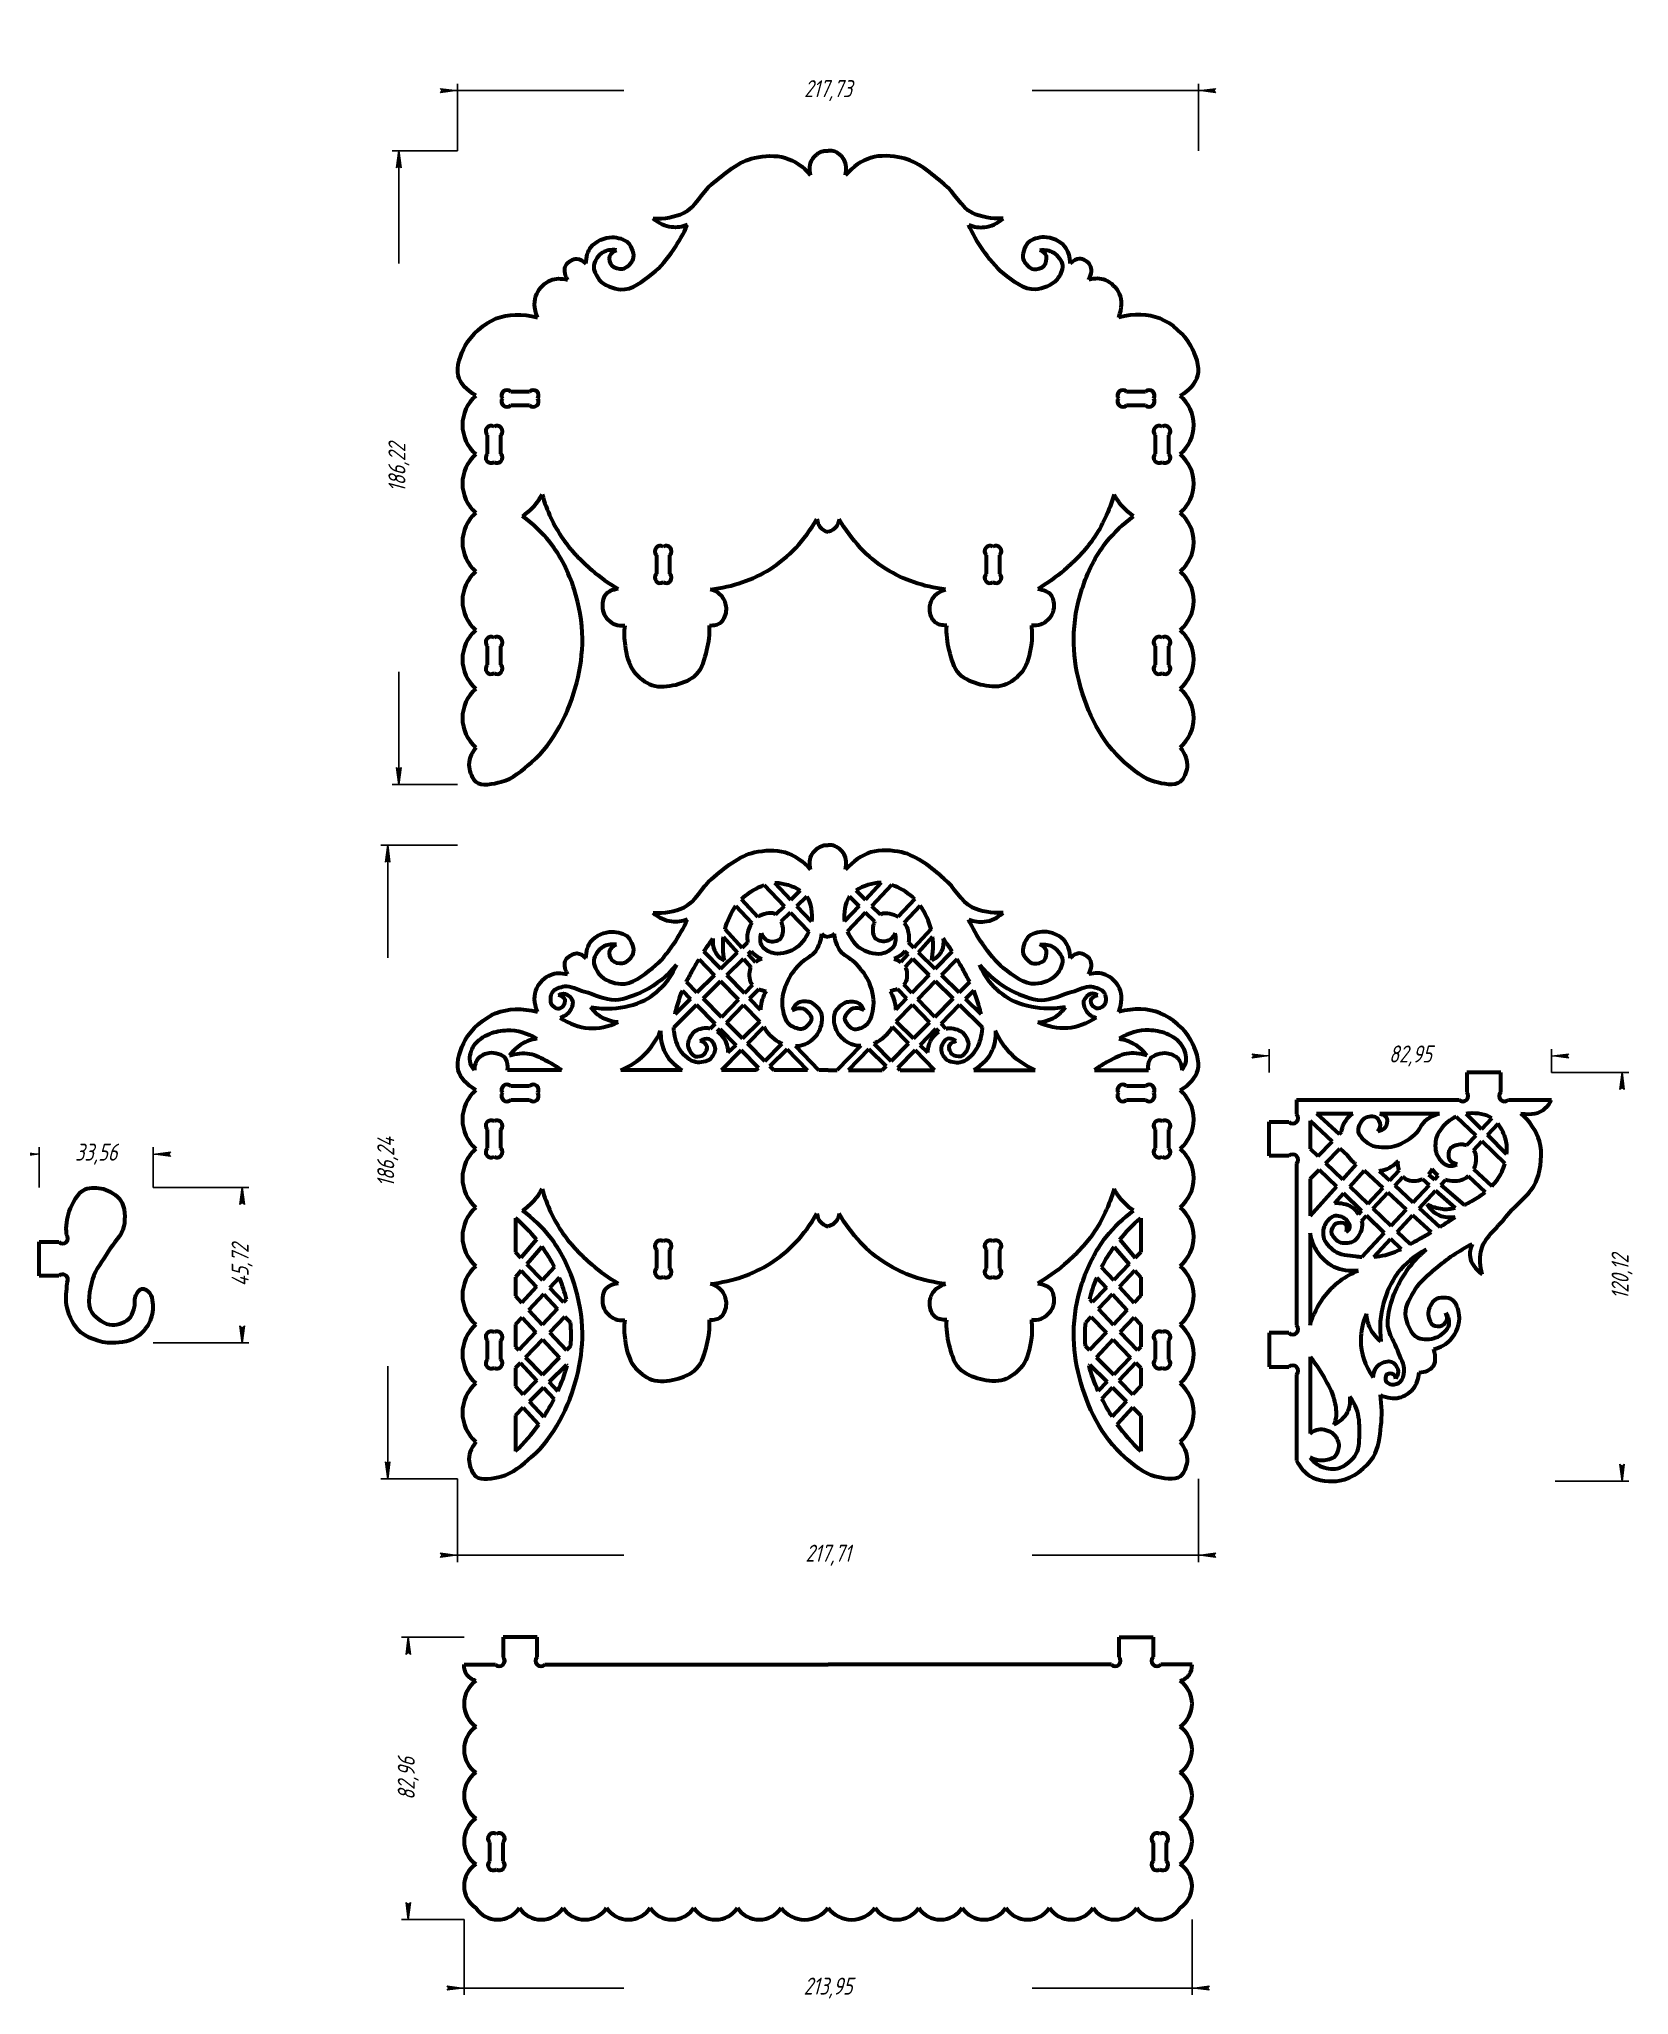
# Model space of a CAD drawing. Header units: millimetres. Extents: x -555 to -87, y -242 to 332.
import ezdxf

# ---------------------------------------------------------------- set-up
doc = ezdxf.new("R2010")
doc.units = ezdxf.units.MM
doc.linetypes.add('K5LT32768', pattern=[0])
doc.linetypes.add('K5LT_THIN', pattern=[0])
doc.styles.add('KDIMTEXTSTYLE', font='GOST_AU.SHX', dxfattribs={"width": 0.96, "oblique": 15, "height": 5})
doc.dimstyles.new('KDIMSTYLE (1.00)', dxfattribs={"dimtxt": 5, "dimasz": 1, "dimexe": 2, "dimexo": 0, "dimgap": 1, "dimtad": 1, "dimtxsty": 'KDIMTEXTSTYLE', "dimsah": 1, "dimcen": 0, "dimdle": 1, "dimadec": 0, "dimazin": 0, "dimtfac": 0.667, "dimtmove": 0, "dimatfit": 3, "dimfxl": 1, "dimtvp": 1, "dimtolj": 1, "dimtzin": 0, "dimarcsym": 0})

msp = doc.modelspace()

# ---------------------------------------------------------------- blocks, each defined once
blk = doc.blocks.new('KDIMARROW_01')
blk.add_hatch(color=0).paths.add_polyline_path([(0, 0), (-5, 0.66), (-4.5, 0), (-5, -0.66)])
at = {"color": 0, "linetype": 'K5LT_THIN', "lineweight": 18}
for p, q in [((-4.5, 0), (-5, 0.66)), ((-5, 0.66), (0, 0)), ((0, 0), (-5, -0.66)), ((-5, -0.66), (-4.5, 0)), ((0, 0), (-1, 0))]:
    blk.add_line(p, q, dxfattribs=at)

# ---------------------------------------------------------------- dimensions: what is measured, and where the dimension line sits
at = {"color": 7}
for base, p1, p2, location in [((-431.706, 317.182), (-213.977, 299.509), (-431.706, 299.509), (-322.842, 317.182)), ((-193.176, 33.499), (-110.224, 28.619), (-193.176, 28.619), (-151.7, 33.499)), ((-554.696, 4.647), (-521.132, -5.126), (-554.696, -5.126), (-537.914, 4.647)), ((-431.7, -113.214), (-213.988, -90.781), (-431.7, -90.781), (-322.844, -113.214)), ((-429.819, -240.426), (-215.866, -220.312), (-429.819, -220.312), (-322.843, -240.426))]:
    msp.add_linear_dim(base=base, p1=p1, p2=p2, location=location, dimstyle='KDIMSTYLE (1.00)', override={"dimexo": 0, "dimpost": '\\H5.0;\\W0.965;\\Q15;<>', "dimblk1": 'KDIMARROW_01', "dimblk2": 'KDIMARROW_01', "dimse1": 0, "dimse2": 0, "dimclrt": 7, "dimtolj": 1}, dxfattribs=at).render()
for base, p1, p2, location in [((-448.96, 299.509), (-431.706, 113.29), (-431.706, 299.509), (-448.96, 206.399)), ((-452.247, 95.46), (-431.7, -90.781), (-431.7, 95.46), (-452.247, 2.339)), ((-89.5, 28.6187), (-109.1758, -91.5061), (-110.2237, 28.6187), (-89.5, -31.4437)), ((-495.035, -5.126), (-521.132, -50.849), (-521.132, -5.126), (-495.035, -27.987)), ((-446.214, -137.351), (-429.819, -220.312), (-429.819, -137.351), (-446.214, -178.832))]:
    msp.add_linear_dim(base=base, p1=p1, p2=p2, angle=90, location=location, dimstyle='KDIMSTYLE (1.00)', override={"dimexo": 0, "dimpost": '\\H5.0;\\W0.965;\\Q15;<>', "dimblk1": 'KDIMARROW_01', "dimblk2": 'KDIMARROW_01', "dimse1": 0, "dimse2": 0, "dimclrt": 7, "dimtolj": 1}, dxfattribs=at).render()

# ---------------------------------------------------------------- linework, layer by layer
at = {"color": 30, "linetype": 'K5LT32768', "lineweight": 60, "true_color": 0xff8000}
for p, q in [((-410.589, 228.715), (-416.099, 228.715)), ((-416.099, 224.715), (-410.589, 224.715)), ((-229.582, 228.715), (-235.091, 228.715)), ((-235.091, 224.715), (-229.582, 224.715)), ((-422.981, 215.97), (-422.981, 210.46)), ((-418.981, 210.46), (-418.981, 215.97)), ((-226.699, 215.97), (-226.699, 210.46)), ((-222.699, 210.46), (-222.699, 215.97)), ((-373.301, 180.69), (-373.301, 175.18)), ((-369.301, 175.18), (-369.301, 180.69)), ((-276.38, 180.69), (-276.38, 175.18)), ((-272.38, 175.18), (-272.38, 180.69)), ((-422.981, 153.947), (-422.981, 148.437)), ((-418.981, 148.437), (-418.981, 153.947)), ((-226.699, 153.947), (-226.699, 148.437)), ((-222.699, 148.437), (-222.699, 153.947)), ((-341.613, 83.747), (-335.681, 77.559)), ((-338.492, 84.377), (-333.798, 79.422)), ((-333.798, 79.422), (-331.061, 82.131)), ((-311.882, 79.422), (-314.619, 82.131)), ((-307.189, 84.377), (-311.882, 79.422)), ((-304.068, 83.747), (-309.999, 77.559)), ((-349.919, 77.617), (-345.229, 72.659)), ((-348.299, 79.56), (-343.46, 74.351)), ((-338.229, 75.038), (-335.681, 77.559)), ((-336.611, 72.978), (-333.874, 75.673)), ((-333.874, 75.673), (-328.51, 70.077)), ((-331.997, 77.521), (-329.126, 80.349)), ((-331.997, 77.521), (-327.689, 72.972)), ((-313.683, 77.521), (-317.991, 72.972)), ((-311.807, 75.673), (-317.171, 70.077)), ((-313.683, 77.521), (-316.555, 80.349)), ((-309.07, 72.978), (-311.807, 75.673)), ((-307.451, 75.038), (-309.999, 77.559)), ((-297.381, 79.56), (-302.221, 74.351)), ((-295.762, 77.617), (-300.451, 72.659)), ((-353.097, 70.765), (-348.074, 65.295)), ((-292.583, 70.765), (-297.607, 65.295)), ((-359.316, 64.2), (-354.355, 59.079)), ((-354.355, 59.079), (-349.455, 63.928)), ((-353.54, 68.474), (-349.455, 63.928)), ((-348.074, 65.295), (-346.47, 66.883)), ((-346.334, 63.401), (-345.421, 64.301)), ((-346.334, 63.401), (-344.183, 61.059)), ((-299.346, 63.401), (-301.498, 61.059)), ((-299.346, 63.401), (-300.26, 64.301)), ((-297.607, 65.295), (-299.211, 66.883)), ((-292.141, 68.474), (-296.225, 63.928)), ((-291.325, 59.079), (-296.225, 63.928)), ((-286.364, 64.2), (-291.325, 59.079)), ((-360.745, 61.94), (-356.183, 57.271)), ((-352.582, 57.249), (-347.739, 62.018)), ((-347.739, 62.018), (-345.533, 59.562)), ((-297.941, 62.018), (-300.148, 59.562)), ((-293.099, 57.249), (-297.941, 62.018)), ((-284.935, 61.94), (-289.498, 57.271)), ((-365.648, 52.699), (-363.256, 50.271)), ((-364.452, 55.263), (-361.362, 52.146)), ((-361.362, 52.146), (-356.183, 57.271)), ((-359.584, 50.353), (-354.406, 55.453)), ((-354.406, 55.453), (-349.189, 50.115)), ((-352.582, 57.249), (-347.437, 51.939)), ((-347.437, 51.939), (-345.097, 54.376)), ((-345.891, 50.343), (-343.197, 53.111)), ((-299.79, 50.343), (-302.484, 53.111)), ((-298.243, 51.939), (-300.584, 54.376)), ((-293.099, 57.249), (-298.243, 51.939)), ((-291.275, 55.453), (-296.491, 50.115)), ((-286.096, 50.353), (-291.275, 55.453)), ((-284.319, 52.146), (-289.498, 57.271)), ((-281.228, 55.263), (-284.319, 52.146)), ((-280.033, 52.699), (-282.425, 50.271)), ((-368.199, 41.869), (-361.488, 48.478)), ((-367.792, 45.783), (-363.256, 50.271)), ((-361.488, 48.478), (-356.057, 42.966)), ((-359.584, 50.353), (-354.189, 44.91)), ((-354.189, 44.91), (-349.189, 50.115)), ((-352.668, 43.377), (-347.647, 48.537)), ((-347.647, 48.537), (-342.856, 43.635)), ((-345.891, 50.343), (-342.706, 47.055)), ((-299.79, 50.343), (-302.975, 47.055)), ((-298.033, 48.537), (-302.824, 43.635)), ((-293.012, 43.377), (-298.033, 48.537)), ((-291.492, 44.91), (-296.491, 50.115)), ((-286.096, 50.353), (-291.492, 44.91)), ((-284.192, 48.478), (-289.624, 42.966)), ((-277.481, 41.869), (-284.192, 48.478)), ((-277.889, 45.783), (-282.425, 50.271)), ((-357.448, 41.517), (-356.057, 42.966)), ((-355.392, 40.577), (-354.553, 41.44)), ((-354.553, 41.44), (-349.893, 36.71)), ((-352.668, 43.377), (-347.952, 38.62)), ((-347.952, 38.62), (-342.856, 43.635)), ((-346.503, 37.158), (-341.695, 42.078)), ((-299.178, 37.158), (-303.985, 42.078)), ((-297.729, 38.62), (-302.824, 43.635)), ((-293.012, 43.377), (-297.729, 38.62)), ((-291.127, 41.44), (-295.788, 36.71)), ((-290.288, 40.577), (-291.127, 41.44)), ((-288.233, 41.517), (-289.624, 42.966)), ((-354.157, 29.324), (-348.41, 35.206)), ((-352.156, 34.482), (-349.893, 36.71)), ((-348.41, 35.206), (-343.329, 30.049)), ((-346.503, 37.158), (-341.392, 32.004)), ((-341.392, 32.004), (-336.406, 37.036)), ((-339.91, 30.509), (-334.856, 35.449)), ((-336.702, 37.339), (-336.406, 37.036)), ((-334.856, 35.449), (-328.869, 29.324)), ((-332.445, 36.465), (-325.526, 29.324)), ((-313.235, 36.465), (-320.154, 29.324)), ((-310.825, 35.449), (-316.811, 29.324)), ((-305.77, 30.509), (-310.825, 35.449)), ((-308.978, 37.339), (-309.274, 37.036)), ((-304.288, 32.004), (-309.274, 37.036)), ((-299.178, 37.158), (-304.288, 32.004)), ((-297.27, 35.206), (-302.351, 30.049)), ((-291.524, 29.324), (-297.27, 35.206)), ((-293.524, 34.482), (-295.788, 36.71)), ((-401.136, 29.324), (-417.006, 29.324)), ((-365.684, 29.324), (-383.734, 29.324)), ((-344.048, 29.324), (-354.157, 29.324)), ((-344.048, 29.324), (-343.329, 30.049)), ((-339.91, 30.509), (-338.735, 29.324)), ((-328.869, 29.324), (-338.735, 29.324)), ((-322.84, 29.324), (-325.526, 29.324)), ((-322.84, 29.324), (-320.154, 29.324)), ((-316.811, 29.324), (-306.945, 29.324)), ((-305.77, 30.509), (-306.945, 29.324)), ((-301.632, 29.324), (-302.351, 30.049)), ((-301.632, 29.324), (-291.524, 29.324)), ((-279.996, 29.324), (-261.947, 29.324)), ((-244.545, 29.324), (-228.675, 29.324)), ((-410.589, 24.619), (-416.099, 24.619)), ((-229.582, 24.619), (-235.091, 24.619)), ((-125.16, 28.619), (-135.16, 28.619)), ((-135.16, 28.619), (-135.16, 22.864)), ((-125.16, 22.864), (-125.16, 28.619)), ((-416.099, 20.619), (-410.589, 20.619)), ((-235.091, 20.619), (-229.582, 20.619)), ((-185.176, 20.619), (-137.405, 20.619)), ((-185.176, 20.619), (-185.176, 16.364)), ((-122.915, 20.619), (-110.224, 20.619)), ((-422.981, 11.874), (-422.981, 6.364)), ((-418.981, 6.364), (-418.981, 11.874)), ((-226.699, 11.874), (-226.699, 6.364)), ((-222.699, 6.364), (-222.699, 11.874)), ((-193.176, 4.119), (-193.176, 14.119)), ((-193.176, 14.119), (-187.421, 14.119)), ((-181.176, 14.388), (-181.176, 6.249)), ((-181.176, 14.388), (-174.678, 8.408)), ((-179.273, 16.619), (-168.639, 16.619)), ((-179.273, 16.619), (-172.648, 10.5)), ((-160.691, 16.619), (-143.148, 16.619)), ((-138.236, 15.619), (-132.518, 10.147)), ((-135.288, 16.502), (-130.786, 11.993)), ((-130.786, 11.993), (-127.731, 15.247)), ((-129.071, 10.275), (-125.962, 13.606)), ((-181.176, 6.249), (-178.888, 4.068)), ((-178.888, 4.068), (-174.678, 8.408)), ((-176.674, 1.957), (-172.412, 6.323)), ((-172.648, 10.5), (-171.963, 11.206)), ((-172.412, 6.323), (-170.209, 4.295)), ((-135.242, 7.245), (-132.518, 10.147)), ((-133.194, 5.857), (-130.76, 8.465)), ((-130.76, 8.465), (-123.939, 1.938)), ((-129.071, 10.275), (-123.436, 4.631)), ((-187.421, 4.119), (-193.176, 4.119)), ((-185.176, 1.874), (-185.176, -45.659)), ((-181.176, -2.655), (-178.511, 0.076)), ((-178.511, 0.076), (-173.442, -4.834)), ((-176.674, 1.957), (-171.65, -2.832)), ((-171.65, -2.832), (-167.63, 1.662)), ((-133.191, 0.236), (-127.815, -4.765)), ((-181.176, -2.655), (-181.176, -13.479)), ((-181.176, -13.479), (-173.442, -4.834)), ((-169.55, -4.834), (-165.337, -0.188)), ((-169.55, -4.834), (-164.172, -9.961)), ((-165.337, -0.188), (-159.831, -5.256)), ((-164.172, -9.961), (-159.831, -5.256)), ((-160.922, -0.329), (-157.878, -3.14)), ((-157.878, -3.14), (-155.046, -0.071)), ((-156.331, -4.569), (-153.897, -1.984)), ((-156.331, -4.569), (-150.974, -9.517)), ((-150.974, -9.517), (-146.194, -4.424)), ((-148.132, -2.723), (-146.194, -4.424)), ((-146.389, -1.31), (-144.66, -2.79)), ((-144.66, -2.79), (-143.592, -1.651)), ((-142.773, -4.407), (-141.372, -2.905)), ((-142.773, -4.407), (-135.941, -10.258)), ((-134.772, -1.836), (-129.778, -6.546)), ((-173.976, -9.716), (-171.37, -6.842)), ((-171.37, -6.842), (-166.049, -11.996)), ((-162.717, -11.348), (-158.303, -6.662)), ((-162.717, -11.348), (-157.427, -16.392)), ((-158.303, -6.662), (-152.933, -11.604)), ((-149.131, -11.22), (-144.323, -6.068)), ((-149.131, -11.22), (-143.106, -16.784)), ((-144.323, -6.068), (-138.542, -11.144)), ((-414.705, -14.133), (-414.705, -24.155)), ((-230.975, -14.133), (-230.975, -24.155)), ((-166.984, -13.009), (-166.049, -11.996)), ((-166.077, -14.915), (-164.626, -13.375)), ((-164.626, -13.375), (-159.372, -18.464)), ((-157.427, -16.392), (-152.933, -11.604)), ((-155.591, -18.142), (-151.081, -13.309)), ((-151.081, -13.309), (-145.637, -18.319)), ((-554.696, -21.161), (-548.941, -21.161)), ((-554.696, -31.161), (-554.696, -21.161)), ((-408.541, -20.469), (-413.124, -25.804)), ((-406.917, -22.57), (-411.34, -27.664)), ((-238.763, -22.57), (-234.34, -27.664)), ((-237.14, -20.469), (-232.557, -25.804)), ((-181.176, -18.584), (-181.176, -45.59)), ((-165.992, -25.518), (-159.372, -18.464)), ((-162.445, -25.487), (-157.544, -20.235)), ((-157.544, -20.235), (-154.445, -23.237)), ((-155.591, -18.142), (-151.773, -21.782)), ((-414.705, -24.155), (-413.124, -25.804)), ((-411.34, -27.664), (-406.774, -32.423)), ((-403.236, -28.553), (-406.774, -32.423)), ((-373.301, -23.406), (-373.301, -28.916)), ((-369.301, -28.916), (-369.301, -23.406)), ((-276.38, -23.406), (-276.38, -28.916)), ((-272.38, -28.916), (-272.38, -23.406)), ((-242.444, -28.553), (-238.906, -32.423)), ((-234.34, -27.664), (-238.906, -32.423)), ((-230.975, -24.155), (-232.557, -25.804)), ((-548.941, -31.161), (-554.696, -31.161)), ((-413.013, -29.591), (-414.705, -31.54)), ((-414.705, -31.54), (-414.705, -36.977)), ((-413.013, -29.591), (-408.515, -34.329)), ((-408.515, -34.329), (-412.797, -39.013)), ((-401.81, -31.652), (-404.631, -34.658)), ((-243.871, -31.652), (-241.05, -34.658)), ((-232.667, -29.591), (-237.165, -34.329)), ((-237.165, -34.329), (-232.884, -39.013)), ((-232.667, -29.591), (-230.975, -31.54)), ((-230.975, -31.54), (-230.975, -36.977)), ((-414.705, -36.977), (-412.797, -39.013)), ((-406.407, -36.55), (-410.758, -41.186)), ((-406.407, -36.55), (-402.358, -40.815)), ((-404.631, -34.658), (-400.567, -38.894)), ((-399.732, -37.998), (-400.567, -38.894)), ((-245.949, -37.998), (-245.113, -38.894)), ((-241.05, -34.658), (-245.113, -38.894)), ((-239.274, -36.55), (-243.322, -40.815)), ((-239.274, -36.55), (-234.922, -41.186)), ((-230.975, -36.977), (-232.884, -39.013)), ((-412.772, -43.332), (-414.705, -45.391)), ((-414.705, -45.391), (-414.705, -51.988)), ((-412.772, -43.332), (-408.728, -47.645)), ((-410.758, -41.186), (-406.72, -45.492)), ((-402.358, -40.815), (-406.72, -45.492)), ((-400.172, -43.118), (-404.622, -47.73)), ((-400.172, -43.118), (-398.552, -44.825)), ((-245.509, -43.118), (-247.128, -44.825)), ((-245.509, -43.118), (-241.059, -47.73)), ((-243.322, -40.815), (-238.96, -45.492)), ((-234.922, -41.186), (-238.96, -45.492)), ((-232.908, -43.332), (-236.952, -47.645)), ((-232.908, -43.332), (-230.975, -45.391)), ((-230.975, -45.391), (-230.975, -51.988)), ((-422.981, -50.149), (-422.981, -55.659)), ((-418.981, -55.659), (-418.981, -50.149)), ((-408.728, -47.645), (-413.728, -53.007)), ((-406.664, -49.847), (-411.727, -55.094)), ((-406.664, -49.847), (-401.739, -55.101)), ((-404.622, -47.73), (-399.683, -52.997)), ((-241.059, -47.73), (-245.998, -52.997)), ((-239.016, -49.847), (-243.942, -55.101)), ((-239.016, -49.847), (-233.953, -55.094)), ((-236.952, -47.645), (-231.952, -53.007)), ((-226.699, -50.149), (-226.699, -55.659)), ((-222.699, -55.659), (-222.699, -50.149)), ((-187.421, -47.904), (-193.176, -47.904)), ((-193.176, -47.904), (-193.176, -57.904)), ((-414.705, -51.988), (-413.728, -53.007)), ((-413.275, -56.698), (-414.705, -58.18)), ((-413.275, -56.698), (-408.381, -61.899)), ((-411.727, -55.094), (-406.777, -60.258)), ((-401.739, -55.101), (-406.777, -60.258)), ((-399.744, -57.228), (-404.83, -62.289)), ((-399.744, -57.228), (-399.529, -57.458)), ((-398.502, -51.789), (-399.683, -52.997)), ((-247.178, -51.789), (-245.998, -52.997)), ((-245.936, -57.228), (-246.151, -57.458)), ((-245.936, -57.228), (-240.851, -62.289)), ((-243.942, -55.101), (-238.904, -60.258)), ((-233.953, -55.094), (-238.904, -60.258)), ((-232.406, -56.698), (-237.3, -61.899)), ((-232.406, -56.698), (-230.975, -58.18)), ((-230.975, -51.988), (-231.952, -53.007)), ((-181.176, -54.912), (-181.176, -77.438)), ((-414.705, -58.18), (-414.705, -63.567)), ((-408.381, -61.899), (-412.421, -66.035)), ((-404.83, -62.289), (-402.244, -64.986)), ((-240.851, -62.289), (-243.437, -64.986)), ((-237.3, -61.899), (-233.26, -66.035)), ((-230.975, -58.18), (-230.975, -63.567)), ((-193.176, -57.904), (-187.421, -57.904)), ((-185.176, -60.149), (-185.176, -85.381)), ((-414.705, -63.567), (-412.421, -66.035)), ((-406.475, -63.925), (-410.586, -68.016)), ((-410.586, -68.016), (-406.363, -72.578)), ((-406.475, -63.925), (-403.335, -67.262)), ((-239.206, -63.925), (-242.346, -67.262)), ((-235.094, -68.016), (-239.317, -72.578)), ((-239.206, -63.925), (-235.094, -68.016)), ((-230.975, -63.567), (-233.26, -66.035)), ((-412.403, -69.824), (-414.705, -72.115)), ((-414.705, -72.115), (-414.705, -82.676)), ((-412.403, -69.824), (-407.839, -74.763)), ((-233.278, -69.824), (-237.842, -74.763)), ((-233.278, -69.824), (-230.975, -72.115)), ((-230.975, -72.115), (-230.975, -82.676)), ((-408.344, -137.351), (-418.344, -137.351)), ((-418.344, -137.351), (-418.344, -143.1)), ((-408.344, -143.106), (-408.344, -137.351)), ((-237.337, -143.106), (-237.337, -137.351)), ((-237.337, -137.351), (-227.337, -137.351)), ((-227.337, -137.351), (-227.337, -143.1)), ((-429.819, -145.345), (-420.589, -145.345)), ((-406.099, -145.351), (-322.84, -145.351)), ((-239.582, -145.351), (-322.84, -145.351)), ((-215.861, -145.345), (-225.091, -145.345)), ((-422.344, -197.612), (-422.344, -203.122)), ((-418.344, -203.122), (-418.344, -197.612)), ((-227.337, -197.612), (-227.337, -203.122)), ((-223.337, -203.122), (-223.337, -197.612))]:
    msp.add_line(p, q, dxfattribs=at)
for centre, radius, start, end in [((-418.916, 218.929), 11.375, 130.786595, 229.213405), ((-417.221, 227.592), 1.588, 45, 213.554899), ((-417.221, 225.837), 1.588, 146.445101, 315), ((-409.466, 227.592), 1.588, 326.445101, 135), ((-409.466, 225.837), 1.588, 225, 33.554899), ((-236.214, 227.592), 1.588, 45, 213.554899), ((-236.214, 225.837), 1.588, 146.445101, 315), ((-228.459, 227.592), 1.588, 326.445101, 135), ((-228.459, 225.837), 1.588, 225, 33.554899), ((-226.764, 218.929), 11.375, 310.786595, 49.213405), ((-421.859, 217.092), 1.588, 56.445101, 225), ((-420.104, 217.092), 1.588, 315, 123.554899), ((-225.577, 217.092), 1.588, 56.445101, 225), ((-223.822, 217.092), 1.588, 315, 123.554899), ((-418.916, 201.704), 11.375, 130.786595, 229.213405), ((-421.859, 209.337), 1.588, 135, 303.554899), ((-420.104, 209.337), 1.588, 236.445101, 45), ((-225.577, 209.337), 1.588, 135, 303.554899), ((-223.822, 209.337), 1.588, 236.445101, 45), ((-226.764, 201.704), 11.375, 310.786595, 49.213405), ((-418.916, 184.478), 11.375, 130.786595, 229.213405), ((-226.764, 184.478), 11.375, 310.786595, 49.213405), ((-372.178, 181.812), 1.588, 56.445101, 225), ((-370.423, 181.812), 1.588, 315, 123.554899), ((-275.257, 181.812), 1.588, 56.445101, 225), ((-273.502, 181.812), 1.588, 315, 123.554899), ((-418.916, 167.253), 11.375, 130.786595, 229.213405), ((-372.178, 174.058), 1.588, 135, 303.554899), ((-370.423, 174.058), 1.588, 236.445101, 45), ((-275.257, 174.058), 1.588, 135, 303.554899), ((-273.502, 174.058), 1.588, 236.445101, 45), ((-226.764, 167.253), 11.375, 310.786595, 49.213405), ((-418.916, 150.027), 11.375, 130.786595, 229.213405), ((-421.859, 155.07), 1.588, 56.445101, 225), ((-420.104, 155.07), 1.588, 315, 123.554899), ((-225.577, 155.07), 1.588, 56.445101, 225), ((-223.822, 155.07), 1.588, 315, 123.554899), ((-226.764, 150.027), 11.375, 310.786595, 49.213405), ((-421.859, 147.315), 1.588, 135, 303.554899), ((-420.104, 147.315), 1.588, 236.445101, 45), ((-225.577, 147.315), 1.588, 135, 303.554899), ((-223.822, 147.315), 1.588, 236.445101, 45), ((-418.916, 132.802), 11.375, 130.786595, 229.213405), ((-226.764, 132.802), 11.375, 310.786595, 49.213405), ((-418.916, 14.833), 11.375, 130.786595, 229.213405), ((-417.221, 23.496), 1.588, 45, 213.554899), ((-409.466, 23.496), 1.588, 326.445101, 135), ((-236.214, 23.496), 1.588, 45, 213.554899), ((-228.459, 23.496), 1.588, 326.445101, 135), ((-226.764, 14.833), 11.375, 310.786595, 49.213405), ((-417.221, 21.741), 1.588, 146.445101, 315), ((-409.466, 21.741), 1.588, 225, 33.554899), ((-236.214, 21.741), 1.588, 146.445101, 315), ((-228.459, 21.741), 1.588, 225, 33.554899), ((-136.282, 21.741), 1.588, 225, 45), ((-124.037, 21.741), 1.588, 135, 315), ((-421.859, 12.996), 1.588, 56.445101, 225), ((-420.104, 12.996), 1.588, 315, 123.554899), ((-225.577, 12.996), 1.588, 56.445101, 225), ((-223.822, 12.996), 1.588, 315, 123.554899), ((-186.298, 15.241), 1.588, 225, 45), ((-418.916, -2.392), 11.375, 130.786595, 229.213405), ((-421.859, 5.241), 1.588, 135, 303.554899), ((-420.104, 5.241), 1.588, 236.445101, 45), ((-225.577, 5.241), 1.588, 135, 303.554899), ((-223.822, 5.241), 1.588, 236.445101, 45), ((-226.764, -2.392), 11.375, 310.786595, 49.213405), ((-186.298, 2.996), 1.588, 315, 135), ((-418.916, -19.618), 11.375, 130.786595, 229.213405), ((-226.764, -19.618), 11.375, 310.786595, 49.213405), ((-547.819, -20.039), 1.588, 225, 40.459893), ((-372.178, -22.284), 1.588, 56.445101, 225), ((-370.423, -22.284), 1.588, 315, 123.554899), ((-275.257, -22.284), 1.588, 56.445101, 225), ((-273.502, -22.284), 1.588, 315, 123.554899), ((-418.916, -36.843), 11.375, 130.786595, 229.213405), ((-226.764, -36.843), 11.375, 310.786595, 49.213405), ((-547.819, -32.284), 1.588, 331.730054, 135), ((-372.178, -30.039), 1.588, 135, 303.554899), ((-370.423, -30.039), 1.588, 236.445101, 45), ((-275.257, -30.039), 1.588, 135, 303.554899), ((-273.502, -30.039), 1.588, 236.445101, 45), ((-418.916, -54.069), 11.375, 130.786595, 229.213405), ((-226.764, -54.069), 11.375, 310.786595, 49.213405), ((-186.298, -46.781), 1.588, 225, 45), ((-421.859, -49.026), 1.588, 56.445101, 225), ((-420.104, -49.026), 1.588, 315, 123.554899), ((-225.577, -49.026), 1.588, 56.445101, 225), ((-223.822, -49.026), 1.588, 315, 123.554899), ((-421.859, -56.781), 1.588, 135, 303.554899), ((-420.104, -56.781), 1.588, 236.445101, 45), ((-225.577, -56.781), 1.588, 135, 303.554899), ((-223.822, -56.781), 1.588, 236.445101, 45), ((-186.298, -59.026), 1.588, 315, 135), ((-418.916, -71.294), 11.375, 130.786595, 229.213405), ((-226.764, -71.294), 11.375, 310.786595, 49.213405), ((-419.466, -144.222), 1.588, 225, 45), ((-407.221, -144.229), 1.588, 135, 315), ((-238.459, -144.229), 1.588, 225, 45), ((-226.214, -144.222), 1.588, 135, 315), ((-421.552, -156.88), 8.267, 125.45104, 234.54896), ((-224.128, -156.88), 8.267, 305.45104, 54.54896), ((-421.552, -170.349), 8.267, 125.45104, 234.54896), ((-224.128, -170.349), 8.267, 305.45104, 54.54896), ((-421.552, -183.817), 8.267, 125.45104, 234.54896), ((-224.128, -183.817), 8.267, 305.45104, 54.54896), ((-421.552, -197.286), 8.267, 125.45104, 234.54896), ((-421.221, -196.49), 1.588, 56.445101, 225), ((-419.466, -196.49), 1.588, 315, 123.554899), ((-226.214, -196.49), 1.588, 56.445101, 225), ((-224.459, -196.49), 1.588, 315, 123.554899), ((-224.128, -197.286), 8.267, 305.45104, 54.54896), ((-422.187, -210.427), 7.639, 122.993883, 237.006117), ((-421.221, -204.245), 1.588, 135, 303.554899), ((-419.466, -204.245), 1.588, 236.445101, 45), ((-226.214, -204.245), 1.588, 135, 303.554899), ((-224.459, -204.245), 1.588, 236.445101, 45), ((-223.493, -210.427), 7.639, 302.993883, 57.006117), ((-419.94, -212.674), 7.639, 212.993883, 327.006117), ((-407.127, -212.674), 7.639, 212.993883, 327.006117), ((-394.313, -212.674), 7.639, 212.993883, 327.006117), ((-381.5, -212.674), 7.639, 212.993883, 327.006117), ((-368.686, -212.674), 7.639, 212.993883, 327.006117), ((-355.873, -212.674), 7.639, 212.993883, 327.006117), ((-343.059, -212.674), 7.639, 212.993883, 327.006117), ((-329.746, -211.754), 8.573, 216.333256, 323.666744), ((-315.934, -211.754), 8.573, 216.333256, 323.666744), ((-302.621, -212.674), 7.639, 212.993883, 327.006117), ((-289.808, -212.674), 7.639, 212.993883, 327.006117), ((-276.994, -212.674), 7.639, 212.993883, 327.006117), ((-264.181, -212.674), 7.639, 212.993883, 327.006117), ((-251.367, -212.674), 7.639, 212.993883, 327.006117), ((-238.554, -212.674), 7.639, 212.993883, 327.006117), ((-225.74, -212.674), 7.639, 212.993883, 327.006117)]:
    msp.add_arc(centre, radius, start, end, dxfattribs=at)
for points, knots in [([(-327.985, 292.346), (-328.376, 294.141), (-328.228, 295.642), (-327.541, 296.851), (-326.912, 297.959), (-325.597, 299.16), (-324.293, 299.435), (-323.836, 299.532), (-323.351, 299.556), (-322.84, 299.509)], [0, 0, 0, 0, 1, 1, 1, 2, 2, 2, 3, 3, 3, 3]), ([(-317.696, 292.346), (-317.305, 294.141), (-317.453, 295.642), (-318.139, 296.851), (-318.769, 297.959), (-320.083, 299.16), (-321.388, 299.435), (-321.845, 299.532), (-322.329, 299.556), (-322.84, 299.509)], [0, 0, 0, 0, 1, 1, 1, 2, 2, 2, 3, 3, 3, 3]), ([(-374.282, 279.646), (-370.867, 279.456), (-367.84, 279.998), (-365.2, 281.27), (-361.839, 282.891), (-360.002, 287.214), (-357.004, 289.688), (-353.239, 292.795), (-349.091, 296.462), (-344.451, 297.441), (-341.618, 298.04), (-338.184, 298.287), (-335.442, 297.441), (-332.694, 296.593), (-330.208, 294.895), (-327.985, 292.346)], [0, 0, 0, 0, 1, 1, 1, 2, 2, 2, 3, 3, 3, 4, 4, 4, 5, 5, 5, 5]), ([(-271.398, 279.646), (-274.813, 279.456), (-277.841, 279.998), (-280.48, 281.27), (-283.842, 282.891), (-285.679, 287.214), (-288.677, 289.688), (-292.442, 292.795), (-296.59, 296.462), (-301.23, 297.441), (-304.063, 298.04), (-307.497, 298.287), (-310.238, 297.441), (-312.987, 296.593), (-315.473, 294.895), (-317.696, 292.346)], [0, 0, 0, 0, 1, 1, 1, 2, 2, 2, 3, 3, 3, 4, 4, 4, 5, 5, 5, 5]), ([(-385.063, 270.342), (-386.652, 270.498), (-387.981, 270.252), (-389.05, 269.604), (-390.282, 268.857), (-391.568, 267.13), (-391.709, 265.764), (-391.842, 264.464), (-390.94, 262.709), (-390.084, 261.629), (-388.741, 259.934), (-385.836, 258.907), (-383.734, 258.749), (-380.599, 258.514), (-377.099, 261.291), (-374.43, 263.401), (-372.04, 265.291), (-370.074, 267.886), (-368.301, 270.416), (-366.703, 272.697), (-365.325, 275.134), (-364.166, 277.726)], [0, 0, 0, 0, 1, 1, 1, 2, 2, 2, 3, 3, 3, 4, 4, 4, 5, 5, 5, 6, 6, 6, 7, 7, 7, 7]), ([(-364.166, 277.726), (-365.776, 277.115), (-367.326, 276.893), (-368.818, 277.061), (-370.737, 277.278), (-372.558, 278.139), (-374.282, 279.646)], [0, 0, 0, 0, 1, 1, 1, 2, 2, 2, 2]), ([(-281.514, 277.726), (-279.905, 277.115), (-278.354, 276.893), (-276.862, 277.061), (-274.943, 277.278), (-273.122, 278.139), (-271.398, 279.646)], [0, 0, 0, 0, 1, 1, 1, 2, 2, 2, 2]), ([(-260.617, 270.342), (-259.028, 270.498), (-257.699, 270.252), (-256.63, 269.604), (-255.399, 268.857), (-254.112, 267.13), (-253.972, 265.764), (-253.838, 264.464), (-254.741, 262.709), (-255.596, 261.629), (-256.939, 259.934), (-259.845, 258.907), (-261.946, 258.749), (-265.082, 258.514), (-268.582, 261.291), (-271.25, 263.401), (-273.64, 265.291), (-275.607, 267.886), (-277.379, 270.416), (-278.977, 272.697), (-280.356, 275.134), (-281.514, 277.726)], [0, 0, 0, 0, 1, 1, 1, 2, 2, 2, 3, 3, 3, 4, 4, 4, 5, 5, 5, 6, 6, 6, 7, 7, 7, 7]), ([(-393.998, 266.355), (-393.953, 268.367), (-393.46, 269.992), (-392.521, 271.228), (-391.26, 272.888), (-388.437, 274.131), (-386.318, 274.108), (-384.77, 274.091), (-382.615, 273.551), (-381.593, 272.483), (-380.555, 271.4), (-379.727, 268.976), (-380.19, 267.61), (-380.576, 266.47), (-382.08, 264.898), (-383.291, 264.73), (-384.2, 264.604), (-385.709, 265.001), (-386.318, 265.69), (-386.886, 266.331), (-387.263, 267.765), (-386.983, 268.57), (-386.735, 269.282), (-386.095, 269.872), (-385.063, 270.342)], [0, 0, 0, 0, 1, 1, 1, 2, 2, 2, 3, 3, 3, 4, 4, 4, 5, 5, 5, 6, 6, 6, 7, 7, 7, 8, 8, 8, 8]), ([(-251.683, 266.355), (-251.728, 268.367), (-252.22, 269.992), (-253.159, 271.228), (-254.421, 272.888), (-257.244, 274.131), (-259.362, 274.108), (-260.91, 274.091), (-263.066, 273.551), (-264.088, 272.483), (-265.125, 271.4), (-265.953, 268.976), (-265.491, 267.61), (-265.105, 266.47), (-263.601, 264.898), (-262.39, 264.73), (-261.48, 264.604), (-259.972, 265.001), (-259.362, 265.69), (-258.795, 266.331), (-258.417, 267.765), (-258.698, 268.57), (-258.945, 269.282), (-259.585, 269.872), (-260.617, 270.342)], [0, 0, 0, 0, 1, 1, 1, 2, 2, 2, 3, 3, 3, 4, 4, 4, 5, 5, 5, 6, 6, 6, 7, 7, 7, 8, 8, 8, 8]), ([(-399.462, 261.629), (-400.33, 263.394), (-400.477, 264.797), (-399.905, 265.838), (-399.395, 266.766), (-397.755, 267.801), (-396.656, 267.758), (-395.78, 267.723), (-394.894, 267.256), (-393.998, 266.355)], [0, 0, 0, 0, 1, 1, 1, 2, 2, 2, 3, 3, 3, 3]), ([(-246.219, 261.629), (-245.351, 263.394), (-245.203, 264.797), (-245.775, 265.838), (-246.286, 266.766), (-247.925, 267.801), (-249.024, 267.758), (-249.9, 267.723), (-250.786, 267.256), (-251.683, 266.355)], [0, 0, 0, 0, 1, 1, 1, 2, 2, 2, 3, 3, 3, 3]), ([(-408.249, 250.553), (-409.275, 253.253), (-409.349, 255.567), (-408.47, 257.494), (-407.744, 259.088), (-406.003, 260.84), (-404.335, 261.481), (-402.92, 262.026), (-401.295, 262.075), (-399.462, 261.629)], [0, 0, 0, 0, 1, 1, 1, 2, 2, 2, 3, 3, 3, 3]), ([(-237.432, 250.553), (-236.405, 253.253), (-236.331, 255.567), (-237.21, 257.494), (-237.937, 259.088), (-239.677, 260.84), (-241.345, 261.481), (-242.761, 262.026), (-244.385, 262.075), (-246.219, 261.629)], [0, 0, 0, 0, 1, 1, 1, 2, 2, 2, 3, 3, 3, 3]), ([(-426.347, 227.542), (-429.143, 229.233), (-430.864, 231.192), (-431.509, 233.42), (-432.253, 235.992), (-430.801, 239.68), (-429.441, 242.209), (-427.629, 245.579), (-423.935, 248.785), (-420.433, 250.184), (-416.884, 251.6), (-412.823, 251.723), (-408.249, 250.553)], [0, 0, 0, 0, 1, 1, 1, 2, 2, 2, 3, 3, 3, 4, 4, 4, 4]), ([(-219.333, 227.542), (-216.537, 229.233), (-214.816, 231.192), (-214.172, 233.42), (-213.428, 235.992), (-214.88, 239.68), (-216.239, 242.209), (-218.051, 245.579), (-221.745, 248.785), (-225.248, 250.184), (-228.796, 251.6), (-232.857, 251.723), (-237.432, 250.553)], [0, 0, 0, 0, 1, 1, 1, 2, 2, 2, 3, 3, 3, 4, 4, 4, 4]), ([(-412.642, 192.132), (-411.368, 192.998), (-410.235, 193.991), (-409.245, 195.111), (-408.338, 196.136), (-407.55, 197.269), (-406.882, 198.507)], [0, 0, 0, 0, 1, 1, 1, 2, 2, 2, 2]), ([(-406.882, 198.507), (-405.498, 193.707), (-403.455, 189.35), (-400.753, 185.438), (-398.416, 182.053), (-395.408, 178.975), (-392.262, 176.281), (-389.861, 174.227), (-387.277, 172.381), (-384.508, 170.743)], [0, 0, 0, 0, 1, 1, 1, 2, 2, 2, 3, 3, 3, 3]), ([(-238.798, 198.507), (-240.182, 193.707), (-242.225, 189.35), (-244.927, 185.438), (-247.265, 182.053), (-250.272, 178.975), (-253.419, 176.281), (-255.819, 174.227), (-258.404, 172.381), (-261.172, 170.743)], [0, 0, 0, 0, 1, 1, 1, 2, 2, 2, 3, 3, 3, 3]), ([(-233.038, 192.132), (-234.313, 192.998), (-235.445, 193.991), (-236.436, 195.111), (-237.342, 196.136), (-238.13, 197.269), (-238.798, 198.507)], [0, 0, 0, 0, 1, 1, 1, 2, 2, 2, 2]), ([(-426.347, 124.189), (-427.863, 122.211), (-428.526, 120.275), (-428.336, 118.381), (-428.189, 116.909), (-427.372, 114.925), (-426.347, 114.043), (-424.746, 112.666), (-421.216, 113.489), (-418.894, 114.043), (-415.587, 114.832), (-412.591, 117.541), (-409.963, 119.785), (-403.295, 125.476), (-398.906, 134.676), (-396.693, 143.225), (-395.623, 147.361), (-394.992, 151.853), (-395.034, 156.15), (-395.081, 161.013), (-395.942, 166.083), (-397.458, 170.696), (-399.055, 175.552), (-401.425, 180.482), (-404.603, 184.478), (-406.876, 187.335), (-409.555, 189.886), (-412.642, 192.132)], [0, 0, 0, 0, 1, 1, 1, 2, 2, 2, 3, 3, 3, 4, 4, 4, 5, 5, 5, 6, 6, 6, 7, 7, 7, 8, 8, 8, 9, 9, 9, 9]), ([(-357.366, 170.592), (-350.777, 171.4), (-344.956, 173.397), (-339.903, 176.583), (-334.384, 180.063), (-329.781, 184.961), (-326.095, 191.277)], [0, 0, 0, 0, 1, 1, 1, 2, 2, 2, 2]), ([(-326.095, 191.277), (-325.994, 190.367), (-325.707, 189.609), (-325.235, 189.003), (-324.687, 188.299), (-323.889, 187.8), (-322.84, 187.507)], [0, 0, 0, 0, 1, 1, 1, 2, 2, 2, 2]), ([(-319.586, 191.277), (-319.687, 190.367), (-319.973, 189.609), (-320.445, 189.003), (-320.993, 188.299), (-321.792, 187.8), (-322.84, 187.507)], [0, 0, 0, 0, 1, 1, 1, 2, 2, 2, 2]), ([(-288.315, 170.592), (-294.904, 171.4), (-300.725, 173.397), (-305.778, 176.583), (-311.297, 180.063), (-315.899, 184.961), (-319.586, 191.277)], [0, 0, 0, 0, 1, 1, 1, 2, 2, 2, 2]), ([(-219.333, 124.189), (-217.817, 122.211), (-217.154, 120.275), (-217.344, 118.381), (-217.492, 116.909), (-218.308, 114.925), (-219.333, 114.043), (-220.935, 112.666), (-224.465, 113.489), (-226.786, 114.043), (-230.094, 114.832), (-233.089, 117.541), (-235.718, 119.785), (-242.386, 125.476), (-246.774, 134.676), (-248.987, 143.225), (-250.058, 147.361), (-250.688, 151.853), (-250.647, 156.15), (-250.6, 161.013), (-249.739, 166.083), (-248.222, 170.696), (-246.626, 175.552), (-244.255, 180.482), (-241.077, 184.478), (-238.805, 187.335), (-236.125, 189.886), (-233.038, 192.132)], [0, 0, 0, 0, 1, 1, 1, 2, 2, 2, 3, 3, 3, 4, 4, 4, 5, 5, 5, 6, 6, 6, 7, 7, 7, 8, 8, 8, 9, 9, 9, 9]), ([(-384.508, 170.743), (-386.247, 170.53), (-387.503, 169.964), (-388.274, 169.045), (-389.26, 167.872), (-389.407, 165.292), (-388.865, 163.802), (-388.35, 162.388), (-386.815, 160.763), (-385.321, 160.258), (-384.504, 159.982), (-383.593, 159.908), (-382.589, 160.037)], [0, 0, 0, 0, 1, 1, 1, 2, 2, 2, 3, 3, 3, 4, 4, 4, 4]), ([(-357.704, 160.037), (-356.28, 159.972), (-355.159, 160.26), (-354.341, 160.9), (-353.355, 161.671), (-352.734, 163.434), (-352.7, 164.746), (-352.671, 165.836), (-353.073, 167.169), (-353.674, 168.079), (-354.447, 169.249), (-355.678, 170.087), (-357.366, 170.592)], [0, 0, 0, 0, 1, 1, 1, 2, 2, 2, 3, 3, 3, 4, 4, 4, 4]), ([(-287.976, 160.037), (-289.4, 159.972), (-290.521, 160.26), (-291.34, 160.9), (-292.326, 161.671), (-292.946, 163.434), (-292.981, 164.746), (-293.009, 165.836), (-292.608, 167.169), (-292.007, 168.079), (-291.233, 169.249), (-290.003, 170.087), (-288.315, 170.592)], [0, 0, 0, 0, 1, 1, 1, 2, 2, 2, 3, 3, 3, 4, 4, 4, 4]), ([(-261.172, 170.743), (-259.433, 170.53), (-258.178, 169.964), (-257.406, 169.045), (-256.421, 167.872), (-256.274, 165.292), (-256.815, 163.802), (-257.33, 162.388), (-258.866, 160.763), (-260.36, 160.258), (-261.177, 159.982), (-262.088, 159.908), (-263.092, 160.037)], [0, 0, 0, 0, 1, 1, 1, 2, 2, 2, 3, 3, 3, 4, 4, 4, 4]), ([(-382.589, 160.037), (-382.822, 158.023), (-382.797, 156.054), (-382.515, 154.129), (-382.13, 151.512), (-381.486, 148.557), (-379.93, 146.524), (-378.623, 144.816), (-376.56, 143.125), (-374.54, 142.463), (-372.462, 141.781), (-369.788, 142.061), (-367.599, 142.61), (-365.434, 143.154), (-362.976, 144.172), (-361.47, 145.712), (-359.796, 147.424), (-359.068, 150.288), (-358.443, 152.726), (-357.842, 155.071), (-357.595, 157.508), (-357.704, 160.037)], [0, 0, 0, 0, 1, 1, 1, 2, 2, 2, 3, 3, 3, 4, 4, 4, 5, 5, 5, 6, 6, 6, 7, 7, 7, 7]), ([(-263.092, 160.037), (-262.858, 158.023), (-262.883, 156.054), (-263.166, 154.129), (-263.55, 151.512), (-264.195, 148.557), (-265.75, 146.524), (-267.057, 144.816), (-269.121, 143.125), (-271.14, 142.463), (-273.218, 141.781), (-275.893, 142.061), (-278.081, 142.61), (-280.247, 143.154), (-282.705, 144.172), (-284.21, 145.712), (-285.885, 147.424), (-286.612, 150.288), (-287.238, 152.726), (-287.839, 155.071), (-288.085, 157.508), (-287.976, 160.037)], [0, 0, 0, 0, 1, 1, 1, 2, 2, 2, 3, 3, 3, 4, 4, 4, 5, 5, 5, 6, 6, 6, 7, 7, 7, 7]), ([(-374.282, 75.55), (-370.867, 75.36), (-367.84, 75.902), (-365.2, 77.174), (-361.839, 78.795), (-360.002, 83.118), (-357.004, 85.592), (-353.239, 88.699), (-349.091, 92.365), (-344.451, 93.345), (-341.618, 93.943), (-338.184, 94.191), (-335.442, 93.345), (-332.694, 92.497), (-330.208, 90.799), (-327.985, 88.25)], [0, 0, 0, 0, 1, 1, 1, 2, 2, 2, 3, 3, 3, 4, 4, 4, 5, 5, 5, 5]), ([(-327.985, 88.25), (-328.376, 90.045), (-328.228, 91.546), (-327.541, 92.754), (-326.912, 93.863), (-325.597, 95.063), (-324.293, 95.339), (-323.836, 95.435), (-323.351, 95.46), (-322.84, 95.413)], [0, 0, 0, 0, 1, 1, 1, 2, 2, 2, 3, 3, 3, 3]), ([(-317.696, 88.25), (-317.305, 90.045), (-317.453, 91.546), (-318.139, 92.754), (-318.769, 93.863), (-320.083, 95.063), (-321.388, 95.339), (-321.845, 95.435), (-322.329, 95.46), (-322.84, 95.413)], [0, 0, 0, 0, 1, 1, 1, 2, 2, 2, 3, 3, 3, 3]), ([(-271.398, 75.55), (-274.813, 75.36), (-277.841, 75.902), (-280.48, 77.174), (-283.842, 78.795), (-285.679, 83.118), (-288.677, 85.592), (-292.442, 88.699), (-296.59, 92.365), (-301.23, 93.345), (-304.063, 93.943), (-307.497, 94.191), (-310.238, 93.345), (-312.987, 92.497), (-315.473, 90.799), (-317.696, 88.25)], [0, 0, 0, 0, 1, 1, 1, 2, 2, 2, 3, 3, 3, 4, 4, 4, 5, 5, 5, 5]), ([(-348.299, 79.56), (-348.105, 79.756), (-347.908, 79.945), (-347.706, 80.124), (-346.086, 81.571), (-343.853, 82.968), (-341.613, 83.747)], [0, 0, 0, 0, 1, 1, 1, 2, 2, 2, 2]), ([(-338.492, 84.377), (-338.383, 84.381), (-338.275, 84.382), (-338.169, 84.381), (-336.001, 84.353), (-333.129, 83.501), (-331.061, 82.131)], [0, 0, 0, 0, 1, 1, 1, 2, 2, 2, 2]), ([(-307.189, 84.377), (-307.297, 84.381), (-307.405, 84.382), (-307.512, 84.381), (-309.679, 84.353), (-312.551, 83.501), (-314.619, 82.131)], [0, 0, 0, 0, 1, 1, 1, 2, 2, 2, 2]), ([(-297.381, 79.56), (-297.575, 79.756), (-297.773, 79.945), (-297.974, 80.124), (-299.595, 81.571), (-301.827, 82.968), (-304.068, 83.747)], [0, 0, 0, 0, 1, 1, 1, 2, 2, 2, 2]), ([(-364.166, 73.63), (-365.776, 73.018), (-367.326, 72.797), (-368.818, 72.965), (-370.737, 73.182), (-372.558, 74.043), (-374.282, 75.55)], [0, 0, 0, 0, 1, 1, 1, 2, 2, 2, 2]), ([(-353.097, 70.765), (-353.095, 70.774), (-353.093, 70.783), (-353.091, 70.792), (-352.492, 73.103), (-351.381, 75.565), (-349.919, 77.617)], [0, 0, 0, 0, 1, 1, 1, 2, 2, 2, 2]), ([(-338.229, 75.038), (-338.346, 75.123), (-338.463, 75.195), (-338.579, 75.253), (-339.769, 75.847), (-341.983, 75.234), (-343.46, 74.351)], [0, 0, 0, 0, 1, 1, 1, 2, 2, 2, 2]), ([(-329.126, 80.349), (-329.097, 80.308), (-329.069, 80.268), (-329.041, 80.227), (-327.846, 78.444), (-327.393, 75.364), (-327.689, 72.972)], [0, 0, 0, 0, 1, 1, 1, 2, 2, 2, 2]), ([(-316.555, 80.349), (-316.584, 80.308), (-316.612, 80.268), (-316.639, 80.227), (-317.835, 78.444), (-318.288, 75.364), (-317.991, 72.972)], [0, 0, 0, 0, 1, 1, 1, 2, 2, 2, 2]), ([(-307.451, 75.038), (-307.335, 75.123), (-307.218, 75.195), (-307.102, 75.253), (-305.911, 75.847), (-303.698, 75.234), (-302.221, 74.351)], [0, 0, 0, 0, 1, 1, 1, 2, 2, 2, 2]), ([(-292.583, 70.765), (-292.585, 70.774), (-292.588, 70.783), (-292.59, 70.792), (-293.188, 73.103), (-294.3, 75.565), (-295.762, 77.617)], [0, 0, 0, 0, 1, 1, 1, 2, 2, 2, 2]), ([(-281.514, 73.63), (-279.905, 73.018), (-278.354, 72.797), (-276.862, 72.965), (-274.943, 73.182), (-273.122, 74.043), (-271.398, 75.55)], [0, 0, 0, 0, 1, 1, 1, 2, 2, 2, 2]), ([(-393.998, 62.258), (-393.953, 64.271), (-393.46, 65.896), (-392.521, 67.132), (-391.26, 68.792), (-388.437, 70.034), (-386.318, 70.012), (-384.77, 69.995), (-382.615, 69.454), (-381.593, 68.387), (-380.555, 67.304), (-379.727, 64.88), (-380.19, 63.514), (-380.576, 62.374), (-382.08, 60.802), (-383.291, 60.634), (-384.2, 60.508), (-385.709, 60.905), (-386.318, 61.594), (-386.886, 62.235), (-387.263, 63.668), (-386.983, 64.474), (-386.735, 65.185), (-386.095, 65.776), (-385.063, 66.246)], [0, 0, 0, 0, 1, 1, 1, 2, 2, 2, 3, 3, 3, 4, 4, 4, 5, 5, 5, 6, 6, 6, 7, 7, 7, 8, 8, 8, 8]), ([(-385.063, 66.246), (-386.652, 66.402), (-387.981, 66.156), (-389.05, 65.507), (-390.282, 64.761), (-391.568, 63.034), (-391.709, 61.668), (-391.842, 60.368), (-390.94, 58.613), (-390.084, 57.533), (-388.741, 55.838), (-385.836, 54.81), (-383.734, 54.653), (-380.599, 54.418), (-377.099, 57.195), (-374.43, 59.305), (-372.04, 61.194), (-370.074, 63.79), (-368.301, 66.32), (-366.703, 68.601), (-365.325, 71.037), (-364.166, 73.63)], [0, 0, 0, 0, 1, 1, 1, 2, 2, 2, 3, 3, 3, 4, 4, 4, 5, 5, 5, 6, 6, 6, 7, 7, 7, 7]), ([(-345.229, 72.659), (-345.958, 71.575), (-346.472, 70.183), (-346.578, 68.997), (-346.637, 68.345), (-346.601, 67.606), (-346.47, 66.883)], [0, 0, 0, 0, 1, 1, 1, 2, 2, 2, 2]), ([(-328.51, 70.077), (-329.441, 67.941), (-331.043, 65.829), (-332.836, 64.844), (-334.586, 63.881), (-337.336, 63.104), (-339.246, 63.767), (-340.307, 64.135), (-341.666, 64.881), (-342.22, 65.818), (-342.795, 66.792), (-342.898, 68.04), (-342.527, 69.561)], [0, 0, 0, 0, 1, 1, 1, 2, 2, 2, 3, 3, 3, 4, 4, 4, 4]), ([(-342.527, 69.561), (-341.934, 68.369), (-341.199, 67.617), (-340.322, 67.305), (-339.338, 66.955), (-337.54, 67.247), (-336.835, 67.92), (-336.107, 68.616), (-335.948, 70.393), (-336.118, 71.51), (-336.187, 71.969), (-336.365, 72.48), (-336.611, 72.978)], [0, 0, 0, 0, 1, 1, 1, 2, 2, 2, 3, 3, 3, 4, 4, 4, 4]), ([(-333.349, 46.948), (-332.122, 47.545), (-331.062, 47.699), (-330.169, 47.409), (-329.118, 47.067), (-327.739, 45.504), (-327.708, 44.538), (-327.675, 43.522), (-329.163, 41.784), (-330.221, 41.461), (-331.257, 41.144), (-333.015, 41.849), (-333.964, 42.538), (-335.455, 43.62), (-335.993, 46.289), (-336.22, 48.23), (-336.506, 50.674), (-335.667, 53.504), (-334.579, 55.767), (-333.645, 57.711), (-332.131, 59.501), (-330.58, 61.049), (-329.349, 62.277), (-327.458, 62.962), (-326.477, 64.331), (-325.472, 65.734), (-324.874, 67.426), (-324.683, 69.407)], [0, 0, 0, 0, 1, 1, 1, 2, 2, 2, 3, 3, 3, 4, 4, 4, 5, 5, 5, 6, 6, 6, 7, 7, 7, 8, 8, 8, 9, 9, 9, 9]), ([(-324.683, 69.407), (-324.385, 69.091), (-324.05, 68.858), (-323.678, 68.709), (-323.417, 68.605), (-323.138, 68.542), (-322.84, 68.52)], [0, 0, 0, 0, 1, 1, 1, 2, 2, 2, 2]), ([(-320.998, 69.407), (-321.296, 69.091), (-321.631, 68.858), (-322.003, 68.709), (-322.264, 68.605), (-322.543, 68.542), (-322.84, 68.52)], [0, 0, 0, 0, 1, 1, 1, 2, 2, 2, 2]), ([(-312.332, 46.948), (-313.558, 47.545), (-314.618, 47.699), (-315.511, 47.409), (-316.563, 47.067), (-317.941, 45.504), (-317.973, 44.538), (-318.005, 43.522), (-316.517, 41.784), (-315.46, 41.461), (-314.423, 41.144), (-312.665, 41.849), (-311.717, 42.538), (-310.225, 43.62), (-309.688, 46.289), (-309.46, 48.23), (-309.174, 50.674), (-310.013, 53.504), (-311.101, 55.767), (-312.036, 57.711), (-313.55, 59.501), (-315.101, 61.049), (-316.331, 62.277), (-318.223, 62.962), (-319.203, 64.331), (-320.208, 65.734), (-320.806, 67.426), (-320.998, 69.407)], [0, 0, 0, 0, 1, 1, 1, 2, 2, 2, 3, 3, 3, 4, 4, 4, 5, 5, 5, 6, 6, 6, 7, 7, 7, 8, 8, 8, 9, 9, 9, 9]), ([(-317.171, 70.077), (-316.24, 67.941), (-314.638, 65.829), (-312.845, 64.844), (-311.095, 63.881), (-308.345, 63.104), (-306.435, 63.767), (-305.373, 64.135), (-304.015, 64.881), (-303.461, 65.818), (-302.885, 66.792), (-302.783, 68.04), (-303.153, 69.561)], [0, 0, 0, 0, 1, 1, 1, 2, 2, 2, 3, 3, 3, 4, 4, 4, 4]), ([(-303.153, 69.561), (-303.747, 68.369), (-304.482, 67.617), (-305.358, 67.305), (-306.342, 66.955), (-308.14, 67.247), (-308.845, 67.92), (-309.573, 68.616), (-309.733, 70.393), (-309.563, 71.51), (-309.493, 71.969), (-309.316, 72.48), (-309.07, 72.978)], [0, 0, 0, 0, 1, 1, 1, 2, 2, 2, 3, 3, 3, 4, 4, 4, 4]), ([(-300.451, 72.659), (-299.722, 71.575), (-299.209, 70.183), (-299.102, 68.997), (-299.044, 68.345), (-299.079, 67.606), (-299.211, 66.883)], [0, 0, 0, 0, 1, 1, 1, 2, 2, 2, 2]), ([(-260.617, 66.246), (-259.028, 66.402), (-257.699, 66.156), (-256.63, 65.507), (-255.399, 64.761), (-254.112, 63.034), (-253.972, 61.668), (-253.838, 60.368), (-254.741, 58.613), (-255.596, 57.533), (-256.939, 55.838), (-259.845, 54.81), (-261.946, 54.653), (-265.082, 54.418), (-268.582, 57.195), (-271.25, 59.305), (-273.64, 61.194), (-275.607, 63.79), (-277.379, 66.32), (-278.977, 68.601), (-280.356, 71.037), (-281.514, 73.63)], [0, 0, 0, 0, 1, 1, 1, 2, 2, 2, 3, 3, 3, 4, 4, 4, 5, 5, 5, 6, 6, 6, 7, 7, 7, 7]), ([(-251.683, 62.258), (-251.728, 64.271), (-252.22, 65.896), (-253.159, 67.132), (-254.421, 68.792), (-257.244, 70.034), (-259.362, 70.012), (-260.91, 69.995), (-263.066, 69.454), (-264.088, 68.387), (-265.125, 67.304), (-265.953, 64.88), (-265.491, 63.514), (-265.105, 62.374), (-263.601, 60.802), (-262.39, 60.634), (-261.48, 60.508), (-259.972, 60.905), (-259.362, 61.594), (-258.795, 62.235), (-258.417, 63.668), (-258.698, 64.474), (-258.945, 65.185), (-259.585, 65.776), (-260.617, 66.246)], [0, 0, 0, 0, 1, 1, 1, 2, 2, 2, 3, 3, 3, 4, 4, 4, 5, 5, 5, 6, 6, 6, 7, 7, 7, 8, 8, 8, 8]), ([(-399.462, 57.533), (-400.33, 59.298), (-400.477, 60.701), (-399.905, 61.741), (-399.395, 62.669), (-397.755, 63.704), (-396.656, 63.661), (-395.78, 63.627), (-394.894, 63.159), (-393.998, 62.258)], [0, 0, 0, 0, 1, 1, 1, 2, 2, 2, 3, 3, 3, 3]), ([(-356.67, 67.982), (-356.838, 66.67), (-356.696, 65.508), (-356.244, 64.496), (-355.703, 63.284), (-354.718, 62.287), (-353.289, 61.505)], [0, 0, 0, 0, 1, 1, 1, 2, 2, 2, 2]), ([(-289.01, 67.982), (-288.843, 66.67), (-288.985, 65.508), (-289.436, 64.496), (-289.977, 63.284), (-290.962, 62.287), (-292.392, 61.505)], [0, 0, 0, 0, 1, 1, 1, 2, 2, 2, 2]), ([(-246.219, 57.533), (-245.351, 59.298), (-245.203, 60.701), (-245.775, 61.741), (-246.286, 62.669), (-247.925, 63.704), (-249.024, 63.661), (-249.9, 63.627), (-250.786, 63.159), (-251.683, 62.258)], [0, 0, 0, 0, 1, 1, 1, 2, 2, 2, 3, 3, 3, 3]), ([(-408.249, 46.457), (-409.275, 49.157), (-409.349, 51.471), (-408.47, 53.398), (-407.744, 54.991), (-406.003, 56.743), (-404.335, 57.385), (-402.92, 57.929), (-401.295, 57.979), (-399.462, 57.533)], [0, 0, 0, 0, 1, 1, 1, 2, 2, 2, 3, 3, 3, 3]), ([(-367.428, 60.289), (-370.163, 56.982), (-373.308, 54.435), (-376.863, 52.649), (-379.493, 51.326), (-382.552, 50.018), (-385.426, 49.931), (-388.43, 49.84), (-391.477, 51.538), (-394.502, 52.341), (-396.434, 52.854), (-398.442, 54.189), (-400.297, 53.879), (-401.545, 53.671), (-403.339, 53.124), (-403.937, 52.136), (-404.462, 51.269), (-404.686, 49.441), (-404.091, 48.598), (-403.723, 48.076), (-402.874, 47.428), (-402.245, 47.418), (-401.659, 47.41), (-400.787, 47.876), (-400.451, 48.393), (-400.184, 48.802), (-400.026, 49.54), (-400.143, 49.982), (-400.315, 50.635), (-400.964, 51.096), (-402.091, 51.367)], [0, 0, 0, 0, 1, 1, 1, 2, 2, 2, 3, 3, 3, 4, 4, 4, 5, 5, 5, 6, 6, 6, 7, 7, 7, 8, 8, 8, 9, 9, 9, 10, 10, 10, 10]), ([(-392.59, 47.869), (-390.473, 47.476), (-388.38, 47.339), (-386.31, 47.459), (-383.058, 47.646), (-379.563, 48.394), (-376.731, 49.916), (-374.321, 51.211), (-371.989, 53.151), (-370.286, 55.328), (-369.127, 56.809), (-368.174, 58.463), (-367.428, 60.289)], [0, 0, 0, 0, 1, 1, 1, 2, 2, 2, 3, 3, 3, 4, 4, 4, 4]), ([(-364.452, 55.263), (-363.803, 56.547), (-363.101, 57.809), (-362.413, 59.059), (-361.878, 60.031), (-361.322, 60.991), (-360.745, 61.94)], [0, 0, 0, 0, 1, 1, 1, 2, 2, 2, 2]), ([(-345.533, 59.562), (-345.597, 59.445), (-345.655, 59.325), (-345.707, 59.203), (-346.203, 58.032), (-346.113, 56.02), (-345.501, 54.947), (-345.386, 54.744), (-345.251, 54.554), (-345.097, 54.376)], [0, 0, 0, 0, 1, 1, 1, 2, 2, 2, 3, 3, 3, 3]), ([(-300.148, 59.562), (-300.084, 59.445), (-300.026, 59.325), (-299.974, 59.203), (-299.478, 58.032), (-299.567, 56.02), (-300.179, 54.947), (-300.295, 54.744), (-300.429, 54.554), (-300.584, 54.376)], [0, 0, 0, 0, 1, 1, 1, 2, 2, 2, 3, 3, 3, 3]), ([(-281.228, 55.263), (-281.878, 56.547), (-282.579, 57.809), (-283.267, 59.059), (-283.802, 60.031), (-284.358, 60.991), (-284.935, 61.94)], [0, 0, 0, 0, 1, 1, 1, 2, 2, 2, 2]), ([(-278.253, 60.289), (-275.517, 56.982), (-272.372, 54.435), (-268.818, 52.649), (-266.187, 51.326), (-263.128, 50.018), (-260.254, 49.931), (-257.25, 49.84), (-254.204, 51.538), (-251.178, 52.341), (-249.247, 52.854), (-247.238, 54.189), (-245.384, 53.879), (-244.135, 53.671), (-242.341, 53.124), (-241.743, 52.136), (-241.218, 51.269), (-240.994, 49.441), (-241.589, 48.598), (-241.957, 48.076), (-242.806, 47.428), (-243.435, 47.418), (-244.022, 47.41), (-244.893, 47.876), (-245.23, 48.393), (-245.497, 48.802), (-245.654, 49.54), (-245.538, 49.982), (-245.366, 50.635), (-244.716, 51.096), (-243.589, 51.367)], [0, 0, 0, 0, 1, 1, 1, 2, 2, 2, 3, 3, 3, 4, 4, 4, 5, 5, 5, 6, 6, 6, 7, 7, 7, 8, 8, 8, 9, 9, 9, 10, 10, 10, 10]), ([(-253.09, 47.869), (-255.207, 47.476), (-257.301, 47.339), (-259.37, 47.459), (-262.622, 47.646), (-266.117, 48.394), (-268.949, 49.916), (-271.359, 51.211), (-273.691, 53.151), (-275.395, 55.328), (-276.553, 56.809), (-277.506, 58.463), (-278.253, 60.289)], [0, 0, 0, 0, 1, 1, 1, 2, 2, 2, 3, 3, 3, 4, 4, 4, 4]), ([(-237.432, 46.457), (-236.405, 49.157), (-236.331, 51.471), (-237.21, 53.398), (-237.937, 54.991), (-239.677, 56.743), (-241.345, 57.385), (-242.761, 57.929), (-244.385, 57.979), (-246.219, 57.533)], [0, 0, 0, 0, 1, 1, 1, 2, 2, 2, 3, 3, 3, 3]), ([(-402.091, 51.367), (-401.341, 51.764), (-400.682, 51.889), (-400.092, 51.777), (-399.207, 51.608), (-398.176, 50.437), (-397.951, 49.589), (-397.709, 48.679), (-398.287, 47.262), (-398.915, 46.449), (-399.519, 45.667), (-400.385, 45.095), (-401.579, 44.752)], [0, 0, 0, 0, 1, 1, 1, 2, 2, 2, 3, 3, 3, 4, 4, 4, 4]), ([(-367.792, 45.783), (-367.45, 47.388), (-366.944, 48.984), (-366.464, 50.496), (-366.228, 51.239), (-365.952, 51.973), (-365.648, 52.699)], [0, 0, 0, 0, 1, 1, 1, 2, 2, 2, 2]), ([(-341.04, 52.588), (-342.008, 50.936), (-342.555, 49.26), (-342.681, 47.563), (-342.694, 47.396), (-342.702, 47.227), (-342.706, 47.055)], [0, 0, 0, 0, 1, 1, 1, 2, 2, 2, 2]), ([(-304.64, 52.588), (-303.673, 50.936), (-303.126, 49.26), (-302.999, 47.563), (-302.987, 47.396), (-302.979, 47.227), (-302.975, 47.055)], [0, 0, 0, 0, 1, 1, 1, 2, 2, 2, 2]), ([(-277.889, 45.783), (-278.231, 47.388), (-278.736, 48.984), (-279.216, 50.496), (-279.452, 51.239), (-279.728, 51.973), (-280.033, 52.699)], [0, 0, 0, 0, 1, 1, 1, 2, 2, 2, 2]), ([(-243.589, 51.367), (-244.339, 51.764), (-244.998, 51.889), (-245.589, 51.777), (-246.474, 51.608), (-247.505, 50.437), (-247.73, 49.589), (-247.971, 48.679), (-247.394, 47.262), (-246.765, 46.449), (-246.161, 45.667), (-245.296, 45.095), (-244.102, 44.752)], [0, 0, 0, 0, 1, 1, 1, 2, 2, 2, 3, 3, 3, 4, 4, 4, 4]), ([(-426.347, 23.446), (-429.143, 25.136), (-430.864, 27.096), (-431.509, 29.324), (-432.253, 31.895), (-430.801, 35.584), (-429.441, 38.113), (-427.629, 41.482), (-423.935, 44.689), (-420.433, 46.087), (-416.884, 47.504), (-412.823, 47.627), (-408.249, 46.457)], [0, 0, 0, 0, 1, 1, 1, 2, 2, 2, 3, 3, 3, 4, 4, 4, 4]), ([(-384.504, 43.418), (-386.184, 43.516), (-387.693, 43.928), (-389.029, 44.654), (-390.396, 45.397), (-391.583, 46.469), (-392.59, 47.869)], [0, 0, 0, 0, 1, 1, 1, 2, 2, 2, 2]), ([(-332.445, 36.465), (-331.423, 36.459), (-330.432, 36.606), (-329.605, 36.948), (-328.08, 37.58), (-326.405, 39.026), (-325.606, 40.487), (-324.739, 42.07), (-324.201, 44.661), (-324.888, 46.23), (-325.443, 47.499), (-326.994, 49.016), (-328.375, 49.358), (-329.441, 49.622), (-331.067, 49.55), (-331.964, 48.896), (-332.556, 48.465), (-333.018, 47.815), (-333.349, 46.948)], [0, 0, 0, 0, 1, 1, 1, 2, 2, 2, 3, 3, 3, 4, 4, 4, 5, 5, 5, 6, 6, 6, 6]), ([(-313.235, 36.465), (-314.258, 36.459), (-315.249, 36.606), (-316.075, 36.948), (-317.6, 37.58), (-319.276, 39.026), (-320.075, 40.487), (-320.941, 42.07), (-321.479, 44.661), (-320.793, 46.23), (-320.237, 47.499), (-318.686, 49.016), (-317.306, 49.358), (-316.24, 49.622), (-314.613, 49.55), (-313.716, 48.896), (-313.124, 48.465), (-312.663, 47.815), (-312.332, 46.948)], [0, 0, 0, 0, 1, 1, 1, 2, 2, 2, 3, 3, 3, 4, 4, 4, 5, 5, 5, 6, 6, 6, 6]), ([(-261.176, 43.418), (-259.496, 43.516), (-257.988, 43.928), (-256.651, 44.654), (-255.284, 45.397), (-254.097, 46.469), (-253.09, 47.869)], [0, 0, 0, 0, 1, 1, 1, 2, 2, 2, 2]), ([(-219.333, 23.446), (-216.537, 25.136), (-214.816, 27.096), (-214.172, 29.324), (-213.428, 31.895), (-214.88, 35.584), (-216.239, 38.113), (-218.051, 41.482), (-221.745, 44.689), (-225.248, 46.087), (-228.796, 47.504), (-232.857, 47.627), (-237.432, 46.457)], [0, 0, 0, 0, 1, 1, 1, 2, 2, 2, 3, 3, 3, 4, 4, 4, 4]), ([(-426.784, 29.324), (-427.464, 30.18), (-427.889, 31.063), (-428.057, 31.971), (-428.323, 33.413), (-427.678, 35.237), (-426.917, 36.493), (-425.968, 38.06), (-424.019, 39.261), (-422.288, 40.019), (-420.721, 40.704), (-418.834, 41.008), (-417.124, 41.051), (-414.182, 41.125), (-411.274, 40.306), (-408.4, 38.594)], [0, 0, 0, 0, 1, 1, 1, 2, 2, 2, 3, 3, 3, 4, 4, 4, 5, 5, 5, 5]), ([(-401.579, 44.752), (-398.834, 42.92), (-396.027, 41.899), (-393.159, 41.687), (-390.334, 41.478), (-387.449, 42.055), (-384.504, 43.418)], [0, 0, 0, 0, 1, 1, 1, 2, 2, 2, 2]), ([(-383.734, 29.324), (-381.008, 30.488), (-378.666, 32.042), (-376.709, 33.983), (-374.78, 35.897), (-373.225, 38.187), (-372.043, 40.855)], [0, 0, 0, 0, 1, 1, 1, 2, 2, 2, 2]), ([(-372.043, 40.855), (-372.13, 38.754), (-371.806, 36.857), (-371.068, 35.163), (-370.054, 32.832), (-368.259, 30.886), (-365.684, 29.324)], [0, 0, 0, 0, 1, 1, 1, 2, 2, 2, 2]), ([(-360.465, 37.984), (-359.44, 38.57), (-358.586, 38.758), (-357.901, 38.548), (-356.976, 38.265), (-356.078, 36.558), (-356.055, 35.523), (-356.033, 34.571), (-356.761, 33.255), (-357.491, 32.6), (-358.454, 31.734), (-360.403, 31.479), (-361.695, 31.677), (-363.388, 31.936), (-365.144, 33.615), (-366.208, 35.061), (-367.339, 36.599), (-367.837, 38.827), (-368.105, 40.753), (-368.156, 41.121), (-368.187, 41.494), (-368.199, 41.869)], [0, 0, 0, 0, 1, 1, 1, 2, 2, 2, 3, 3, 3, 4, 4, 4, 5, 5, 5, 6, 6, 6, 7, 7, 7, 7]), ([(-357.448, 41.517), (-357.653, 41.569), (-357.856, 41.605), (-358.055, 41.625), (-359.398, 41.756), (-361.309, 41.321), (-362.311, 40.445), (-363.29, 39.59), (-364.22, 37.739), (-364.054, 36.497), (-363.907, 35.396), (-362.878, 33.615), (-361.849, 33.369), (-361.124, 33.195), (-359.808, 33.482), (-359.234, 34.035), (-358.734, 34.518), (-358.281, 35.611), (-358.414, 36.24), (-358.565, 36.96), (-359.249, 37.541), (-360.465, 37.984)], [0, 0, 0, 0, 1, 1, 1, 2, 2, 2, 3, 3, 3, 4, 4, 4, 5, 5, 5, 6, 6, 6, 7, 7, 7, 7]), ([(-352.156, 34.482), (-352.151, 35.942), (-352.655, 37.648), (-353.44, 38.753), (-353.906, 39.41), (-354.607, 40.06), (-355.392, 40.577)], [0, 0, 0, 0, 1, 1, 1, 2, 2, 2, 2]), ([(-341.695, 42.078), (-341.603, 41.883), (-341.504, 41.694), (-341.399, 41.512), (-340.406, 39.793), (-338.52, 38.139), (-336.702, 37.339)], [0, 0, 0, 0, 1, 1, 1, 2, 2, 2, 2]), ([(-303.985, 42.078), (-304.078, 41.883), (-304.176, 41.694), (-304.281, 41.512), (-305.275, 39.793), (-307.16, 38.139), (-308.978, 37.339)], [0, 0, 0, 0, 1, 1, 1, 2, 2, 2, 2]), ([(-293.524, 34.482), (-293.529, 35.942), (-293.025, 37.648), (-292.241, 38.753), (-291.775, 39.41), (-291.074, 40.06), (-290.288, 40.577)], [0, 0, 0, 0, 1, 1, 1, 2, 2, 2, 2]), ([(-285.216, 37.984), (-286.24, 38.57), (-287.095, 38.758), (-287.78, 38.548), (-288.704, 38.265), (-289.603, 36.558), (-289.626, 35.523), (-289.647, 34.571), (-288.919, 33.255), (-288.19, 32.6), (-287.226, 31.734), (-285.277, 31.479), (-283.985, 31.677), (-282.293, 31.936), (-280.536, 33.615), (-279.473, 35.061), (-278.342, 36.599), (-277.843, 38.827), (-277.575, 40.753), (-277.524, 41.121), (-277.494, 41.494), (-277.481, 41.869)], [0, 0, 0, 0, 1, 1, 1, 2, 2, 2, 3, 3, 3, 4, 4, 4, 5, 5, 5, 6, 6, 6, 7, 7, 7, 7]), ([(-288.233, 41.517), (-288.027, 41.569), (-287.824, 41.605), (-287.626, 41.625), (-286.283, 41.756), (-284.372, 41.321), (-283.37, 40.445), (-282.391, 39.59), (-281.46, 37.739), (-281.626, 36.497), (-281.774, 35.396), (-282.802, 33.615), (-283.831, 33.369), (-284.557, 33.195), (-285.873, 33.482), (-286.447, 34.035), (-286.947, 34.518), (-287.4, 35.611), (-287.267, 36.24), (-287.115, 36.96), (-286.431, 37.541), (-285.216, 37.984)], [0, 0, 0, 0, 1, 1, 1, 2, 2, 2, 3, 3, 3, 4, 4, 4, 5, 5, 5, 6, 6, 6, 7, 7, 7, 7]), ([(-273.638, 40.855), (-273.55, 38.754), (-273.875, 36.857), (-274.612, 35.163), (-275.626, 32.832), (-277.421, 30.886), (-279.996, 29.324)], [0, 0, 0, 0, 1, 1, 1, 2, 2, 2, 2]), ([(-261.947, 29.324), (-264.673, 30.488), (-267.014, 32.042), (-268.972, 33.983), (-270.9, 35.897), (-272.456, 38.187), (-273.638, 40.855)], [0, 0, 0, 0, 1, 1, 1, 2, 2, 2, 2]), ([(-244.102, 44.752), (-246.847, 42.92), (-249.653, 41.899), (-252.521, 41.687), (-255.347, 41.478), (-258.232, 42.055), (-261.176, 43.418)], [0, 0, 0, 0, 1, 1, 1, 2, 2, 2, 2]), ([(-218.897, 29.324), (-218.216, 30.18), (-217.792, 31.063), (-217.624, 31.971), (-217.357, 33.413), (-218.002, 35.237), (-218.763, 36.493), (-219.713, 38.06), (-221.661, 39.261), (-223.393, 40.019), (-224.959, 40.704), (-226.846, 41.008), (-228.556, 41.051), (-231.499, 41.125), (-234.407, 40.306), (-237.28, 38.594)], [0, 0, 0, 0, 1, 1, 1, 2, 2, 2, 3, 3, 3, 4, 4, 4, 5, 5, 5, 5]), ([(-417.006, 29.324), (-416.843, 30.736), (-417.019, 31.851), (-417.554, 32.667), (-418.364, 33.906), (-420.843, 34.541), (-422.415, 34.329), (-423.526, 34.179), (-424.948, 33.573), (-425.676, 32.729), (-426.394, 31.896), (-426.763, 30.761), (-426.784, 29.324)], [0, 0, 0, 0, 1, 1, 1, 2, 2, 2, 3, 3, 3, 4, 4, 4, 4]), ([(-408.4, 38.594), (-409.981, 38.326), (-411.418, 37.816), (-412.709, 37.063), (-414.147, 36.224), (-415.405, 35.085), (-416.484, 33.644)], [0, 0, 0, 0, 1, 1, 1, 2, 2, 2, 2]), ([(-237.28, 38.594), (-235.699, 38.326), (-234.263, 37.816), (-232.972, 37.063), (-231.534, 36.224), (-230.275, 35.085), (-229.197, 33.644)], [0, 0, 0, 0, 1, 1, 1, 2, 2, 2, 2]), ([(-228.675, 29.324), (-228.837, 30.736), (-228.662, 31.851), (-228.127, 32.667), (-227.316, 33.906), (-224.837, 34.541), (-223.266, 34.329), (-222.154, 34.179), (-220.733, 33.573), (-220.004, 32.729), (-219.286, 31.896), (-218.917, 30.761), (-218.897, 29.324)], [0, 0, 0, 0, 1, 1, 1, 2, 2, 2, 3, 3, 3, 4, 4, 4, 4]), ([(-416.484, 33.644), (-414.441, 34.28), (-412.47, 34.446), (-410.572, 34.143), (-408.749, 33.852), (-406.977, 32.853), (-405.302, 31.971), (-403.852, 31.207), (-402.463, 30.325), (-401.136, 29.324)], [0, 0, 0, 0, 1, 1, 1, 2, 2, 2, 3, 3, 3, 3]), ([(-229.197, 33.644), (-231.24, 34.28), (-233.21, 34.446), (-235.108, 34.143), (-236.932, 33.852), (-238.704, 32.853), (-240.378, 31.971), (-241.829, 31.207), (-243.217, 30.325), (-244.545, 29.324)], [0, 0, 0, 0, 1, 1, 1, 2, 2, 2, 3, 3, 3, 3]), ([(-119.21, 16.619), (-116.163, 16.087), (-113.779, 16.585), (-112.059, 18.112), (-111.327, 18.761), (-110.715, 19.597), (-110.224, 20.619)], [0, 0, 0, 0, 1, 1, 1, 2, 2, 2, 2]), ([(-171.963, 11.206), (-171.842, 12.016), (-171.621, 12.816), (-171.289, 13.503), (-170.716, 14.687), (-169.833, 15.726), (-168.639, 16.619)], [0, 0, 0, 0, 1, 1, 1, 2, 2, 2, 2]), ([(-161.289, 11.28), (-160.77, 11.932), (-160.514, 12.573), (-160.52, 13.203), (-160.527, 13.93), (-161.054, 14.928), (-161.588, 15.34), (-162.373, 15.944), (-164.198, 15.705), (-165.092, 15.212), (-166.132, 14.638), (-167.117, 12.803), (-167.101, 11.665), (-167.082, 10.336), (-165.442, 8.713), (-164.238, 7.862), (-162.487, 6.625), (-159.57, 6.489), (-157.401, 6.794), (-154.872, 7.149), (-152.222, 8.793), (-150.265, 10.554), (-148.929, 11.756), (-148.284, 13.807), (-146.846, 14.87), (-145.778, 15.66), (-144.545, 16.243), (-143.148, 16.619)], [0, 0, 0, 0, 1, 1, 1, 2, 2, 2, 3, 3, 3, 4, 4, 4, 5, 5, 5, 6, 6, 6, 7, 7, 7, 8, 8, 8, 9, 9, 9, 9]), ([(-160.691, 16.619), (-159.608, 16.292), (-158.924, 15.809), (-158.64, 15.169), (-158.313, 14.435), (-158.676, 13.014), (-159.238, 12.349), (-159.689, 11.816), (-160.372, 11.459), (-161.289, 11.28)], [0, 0, 0, 0, 1, 1, 1, 2, 2, 2, 3, 3, 3, 3]), ([(-138.236, 15.619), (-139.161, 15.217), (-140.025, 14.709), (-140.735, 14.119), (-142.262, 12.852), (-143.797, 10.852), (-144.197, 8.93), (-144.506, 7.442), (-144.475, 5.434), (-143.769, 4.119), (-143.126, 2.919), (-141.765, 1.436), (-140.436, 1.239), (-139.693, 1.128), (-138.881, 1.256), (-138.001, 1.623)], [0, 0, 0, 0, 1, 1, 1, 2, 2, 2, 3, 3, 3, 4, 4, 4, 5, 5, 5, 5]), ([(-127.731, 15.247), (-129.533, 16.363), (-132.238, 16.792), (-134.368, 16.619), (-134.669, 16.594), (-134.977, 16.555), (-135.288, 16.502)], [0, 0, 0, 0, 1, 1, 1, 2, 2, 2, 2]), ([(-130.614, -30.582), (-131.214, -28.279), (-131.341, -26.112), (-130.995, -24.082), (-130.324, -20.142), (-126.205, -17.143), (-123.641, -13.804), (-120.743, -10.03), (-116.023, -7.087), (-114.514, -2.816), (-113.323, 0.555), (-112.807, 5.015), (-113.805, 8.437), (-114.673, 11.413), (-116.475, 14.14), (-119.21, 16.619)], [0, 0, 0, 0, 1, 1, 1, 2, 2, 2, 3, 3, 3, 4, 4, 4, 5, 5, 5, 5]), ([(-123.436, 4.631), (-123.282, 6.114), (-123.34, 7.59), (-123.685, 8.888), (-124.099, 10.441), (-124.896, 12.237), (-125.962, 13.606)], [0, 0, 0, 0, 1, 1, 1, 2, 2, 2, 2]), ([(-138.001, 1.623), (-139.113, 1.943), (-139.854, 2.441), (-140.223, 3.119), (-140.659, 3.921), (-140.476, 5.544), (-139.966, 6.281), (-139.393, 7.11), (-137.711, 7.596), (-136.633, 7.563), (-136.205, 7.55), (-135.721, 7.434), (-135.242, 7.245)], [0, 0, 0, 0, 1, 1, 1, 2, 2, 2, 3, 3, 3, 4, 4, 4, 4]), ([(-133.194, 5.857), (-133.087, 5.73), (-132.993, 5.601), (-132.915, 5.469), (-132.382, 4.56), (-132.376, 3.016), (-132.574, 1.922), (-132.672, 1.375), (-132.89, 0.797), (-133.191, 0.236)], [0, 0, 0, 0, 1, 1, 1, 2, 2, 2, 3, 3, 3, 3]), ([(-167.63, 1.662), (-167.917, 1.855), (-168.183, 2.056), (-168.426, 2.264), (-169.056, 2.805), (-169.67, 3.507), (-170.209, 4.295)], [0, 0, 0, 0, 1, 1, 1, 2, 2, 2, 2]), ([(-155.35, 2.606), (-156.715, 1.205), (-158.153, 0.293), (-159.666, -0.129), (-160.06, -0.239), (-160.482, -0.304), (-160.922, -0.329)], [0, 0, 0, 0, 1, 1, 1, 2, 2, 2, 2]), ([(-127.815, -4.765), (-126.597, -3.519), (-125.552, -2.132), (-124.882, -0.684), (-124.512, 0.116), (-124.19, 1.006), (-123.939, 1.938)], [0, 0, 0, 0, 1, 1, 1, 2, 2, 2, 2]), ([(-546.611, -19.009), (-546.852, -16.568), (-546.589, -14.304), (-545.823, -12.215), (-544.935, -9.793), (-543.369, -6.554), (-541.127, -5.658), (-539.649, -5.068), (-537.444, -5.126), (-535.81, -5.57), (-533.946, -6.076), (-531.813, -7.424), (-530.76, -8.937), (-529.426, -10.851), (-529.328, -14.187), (-529.785, -16.557), (-530.306, -19.258), (-532.9, -21.494), (-534.393, -24), (-535.977, -26.659), (-538.183, -29.178), (-539, -32.064), (-539.866, -35.12), (-540.791, -39.538), (-539.177, -41.899), (-538.036, -43.57), (-535.304, -45.471), (-533.241, -45.532), (-531.499, -45.584), (-528.926, -44.681), (-527.836, -43.228), (-527.237, -42.431), (-526.949, -41.25), (-526.684, -40.216), (-526.404, -39.127), (-526.734, -37.81), (-526.241, -36.848), (-525.858, -36.102), (-525.148, -35.011), (-524.468, -34.899), (-523.79, -34.787), (-522.684, -35.55), (-522.167, -36.173), (-521.594, -36.863), (-521.495, -38.031), (-521.367, -38.975), (-521.132, -40.713), (-521.425, -42.691), (-522.076, -44.292), (-522.752, -45.953), (-524.049, -47.648), (-525.443, -48.722), (-527.468, -50.281), (-530.681, -50.864), (-533.241, -50.849), (-536.68, -50.828), (-541.058, -49.327), (-543.342, -46.861), (-545.018, -45.052), (-546.185, -42.149), (-546.621, -39.595), (-546.96, -37.608), (-546.572, -35.457), (-546.443, -33.393), (-546.436, -33.274), (-546.428, -33.155), (-546.42, -33.036)], [0, 0, 0, 0, 1, 1, 1, 2, 2, 2, 3, 3, 3, 4, 4, 4, 5, 5, 5, 6, 6, 6, 7, 7, 7, 8, 8, 8, 9, 9, 9, 10, 10, 10, 11, 11, 11, 12, 12, 12, 13, 13, 13, 14, 14, 14, 15, 15, 15, 16, 16, 16, 17, 17, 17, 18, 18, 18, 19, 19, 19, 20, 20, 20, 21, 21, 21, 22, 22, 22, 22]), ([(-412.642, -11.964), (-411.368, -11.098), (-410.235, -10.105), (-409.245, -8.985), (-408.338, -7.96), (-407.55, -6.828), (-406.882, -5.589)], [0, 0, 0, 0, 1, 1, 1, 2, 2, 2, 2]), ([(-406.882, -5.589), (-405.498, -10.39), (-403.455, -14.746), (-400.753, -18.659), (-398.416, -22.043), (-395.408, -25.122), (-392.262, -27.815), (-389.861, -29.87), (-387.277, -31.716), (-384.508, -33.353)], [0, 0, 0, 0, 1, 1, 1, 2, 2, 2, 3, 3, 3, 3]), ([(-238.798, -5.589), (-240.182, -10.39), (-242.225, -14.746), (-244.927, -18.659), (-247.265, -22.043), (-250.272, -25.122), (-253.419, -27.815), (-255.819, -29.87), (-258.404, -31.716), (-261.172, -33.353)], [0, 0, 0, 0, 1, 1, 1, 2, 2, 2, 3, 3, 3, 3]), ([(-233.038, -11.964), (-234.313, -11.098), (-235.445, -10.105), (-236.436, -8.985), (-237.342, -7.96), (-238.13, -6.828), (-238.798, -5.589)], [0, 0, 0, 0, 1, 1, 1, 2, 2, 2, 2]), ([(-148.132, -2.723), (-148.201, -2.757), (-148.271, -2.79), (-148.342, -2.821), (-149.624, -3.386), (-151.723, -3.509), (-152.914, -2.821), (-153.258, -2.622), (-153.593, -2.329), (-153.897, -1.984)], [0, 0, 0, 0, 1, 1, 1, 2, 2, 2, 3, 3, 3, 3]), ([(-134.772, -1.836), (-135.217, -2.256), (-135.692, -2.599), (-136.163, -2.821), (-137.557, -3.478), (-139.769, -3.439), (-141.372, -2.905)], [0, 0, 0, 0, 1, 1, 1, 2, 2, 2, 2]), ([(-173.976, -9.716), (-172.322, -9.615), (-170.279, -9.975), (-169.015, -10.827), (-168.292, -11.314), (-167.56, -12.113), (-166.984, -13.009)], [0, 0, 0, 0, 1, 1, 1, 2, 2, 2, 2]), ([(-138.544, -13.855), (-140.223, -14.136), (-141.722, -14.005), (-143.043, -13.461), (-144.521, -12.853), (-145.774, -11.727), (-146.803, -10.085)], [0, 0, 0, 0, 1, 1, 1, 2, 2, 2, 2]), ([(-146.803, -10.085), (-145.305, -10.821), (-143.809, -11.277), (-142.316, -11.453), (-141.095, -11.597), (-139.817, -11.462), (-138.542, -11.144)], [0, 0, 0, 0, 1, 1, 1, 2, 2, 2, 2]), ([(-135.941, -10.258), (-134.444, -9.621), (-133.015, -8.811), (-131.762, -7.991), (-131.1, -7.559), (-130.431, -7.074), (-129.778, -6.546)], [0, 0, 0, 0, 1, 1, 1, 2, 2, 2, 2]), ([(-426.347, -79.907), (-427.863, -81.886), (-428.526, -83.822), (-428.336, -85.715), (-428.189, -87.187), (-427.372, -89.172), (-426.347, -90.053), (-424.746, -91.43), (-421.216, -90.607), (-418.894, -90.053), (-415.587, -89.264), (-412.591, -86.555), (-409.963, -84.311), (-403.295, -78.62), (-398.906, -69.421), (-396.693, -60.871), (-395.623, -56.735), (-394.992, -52.244), (-395.034, -47.946), (-395.081, -43.084), (-395.942, -38.013), (-397.458, -33.401), (-399.055, -28.545), (-401.425, -23.614), (-404.603, -19.618), (-406.876, -16.761), (-409.555, -14.21), (-412.642, -11.964)], [0, 0, 0, 0, 1, 1, 1, 2, 2, 2, 3, 3, 3, 4, 4, 4, 5, 5, 5, 6, 6, 6, 7, 7, 7, 8, 8, 8, 9, 9, 9, 9]), ([(-357.366, -33.505), (-350.777, -32.696), (-344.956, -30.699), (-339.903, -27.513), (-334.384, -24.033), (-329.781, -19.135), (-326.095, -12.819)], [0, 0, 0, 0, 1, 1, 1, 2, 2, 2, 2]), ([(-326.095, -12.819), (-325.994, -13.729), (-325.707, -14.488), (-325.235, -15.094), (-324.687, -15.797), (-323.889, -16.296), (-322.84, -16.589)], [0, 0, 0, 0, 1, 1, 1, 2, 2, 2, 2]), ([(-319.586, -12.819), (-319.687, -13.729), (-319.973, -14.488), (-320.445, -15.094), (-320.993, -15.797), (-321.792, -16.296), (-322.84, -16.589)], [0, 0, 0, 0, 1, 1, 1, 2, 2, 2, 2]), ([(-288.315, -33.505), (-294.904, -32.696), (-300.725, -30.699), (-305.778, -27.513), (-311.297, -24.033), (-315.899, -19.135), (-319.586, -12.819)], [0, 0, 0, 0, 1, 1, 1, 2, 2, 2, 2]), ([(-219.333, -79.907), (-217.817, -81.886), (-217.154, -83.822), (-217.344, -85.715), (-217.492, -87.187), (-218.308, -89.172), (-219.333, -90.053), (-220.935, -91.43), (-224.465, -90.607), (-226.786, -90.053), (-230.094, -89.264), (-233.089, -86.555), (-235.718, -84.311), (-242.386, -78.62), (-246.774, -69.421), (-248.987, -60.871), (-250.058, -56.735), (-250.688, -52.244), (-250.647, -47.946), (-250.6, -43.084), (-249.739, -38.013), (-248.222, -33.401), (-246.626, -28.545), (-244.255, -23.614), (-241.077, -19.618), (-238.805, -16.761), (-236.125, -14.21), (-233.038, -11.964)], [0, 0, 0, 0, 1, 1, 1, 2, 2, 2, 3, 3, 3, 4, 4, 4, 5, 5, 5, 6, 6, 6, 7, 7, 7, 8, 8, 8, 9, 9, 9, 9]), ([(-170.615, -18.211), (-169.995, -17.811), (-169.619, -17.379), (-169.489, -16.917), (-169.283, -16.187), (-170.095, -15.053), (-170.699, -14.496), (-171.512, -13.748), (-173.19, -13.324), (-174.225, -13.605), (-175.158, -13.859), (-176.159, -14.891), (-176.682, -15.778), (-177.308, -16.839), (-177.518, -18.477), (-177.287, -19.659), (-176.983, -21.218), (-175.447, -22.805), (-174.118, -23.754), (-172.44, -24.952), (-169.92, -25.09), (-167.779, -25.357), (-167.191, -25.43), (-166.594, -25.484), (-165.992, -25.518)], [0, 0, 0, 0, 1, 1, 1, 2, 2, 2, 3, 3, 3, 4, 4, 4, 5, 5, 5, 6, 6, 6, 7, 7, 7, 8, 8, 8, 8]), ([(-166.077, -14.915), (-165.943, -15.356), (-165.87, -15.786), (-165.876, -16.181), (-165.904, -17.833), (-167.184, -20.47), (-168.705, -21.155), (-169.72, -21.612), (-171.492, -21.717), (-172.522, -21.226), (-173.535, -20.745), (-174.835, -19.354), (-174.859, -18.292), (-174.877, -17.492), (-174.307, -16.149), (-173.63, -15.75), (-172.965, -15.359), (-171.337, -15.357), (-170.861, -15.873), (-170.457, -16.311), (-170.375, -17.09), (-170.615, -18.211)], [0, 0, 0, 0, 1, 1, 1, 2, 2, 2, 3, 3, 3, 4, 4, 4, 5, 5, 5, 6, 6, 6, 7, 7, 7, 7]), ([(-143.106, -16.784), (-142.986, -16.71), (-142.866, -16.635), (-142.746, -16.561), (-141.33, -15.683), (-139.93, -14.781), (-138.544, -13.855)], [0, 0, 0, 0, 1, 1, 1, 2, 2, 2, 2]), ([(-167.022, -29.552), (-169.714, -29.893), (-172.088, -29.559), (-174.142, -28.553), (-176.033, -27.626), (-177.81, -25.851), (-179.003, -24.061), (-180.066, -22.467), (-180.79, -20.642), (-181.176, -18.584)], [0, 0, 0, 0, 1, 1, 1, 2, 2, 2, 3, 3, 3, 3]), ([(-141.293, -41.984), (-140.548, -43.296), (-140.263, -44.478), (-140.438, -45.531), (-140.699, -47.101), (-142.729, -48.747), (-144.284, -49.377), (-145.75, -49.971), (-148.06, -50.002), (-149.412, -49.42), (-151.523, -48.51), (-153.019, -44.752), (-153.13, -42.326), (-153.236, -39.99), (-151.651, -37.28), (-150.309, -35.147), (-148.78, -32.715), (-146.363, -30.772), (-144.156, -28.866), (-140.964, -26.109), (-137.446, -23.744), (-133.601, -21.772)], [0, 0, 0, 0, 1, 1, 1, 2, 2, 2, 3, 3, 3, 4, 4, 4, 5, 5, 5, 6, 6, 6, 7, 7, 7, 7]), ([(-151.773, -21.782), (-150.909, -21.292), (-150.051, -20.798), (-149.191, -20.336), (-147.993, -19.691), (-146.809, -19.014), (-145.637, -18.319)], [0, 0, 0, 0, 1, 1, 1, 2, 2, 2, 2]), ([(-133.601, -21.772), (-134.142, -23.106), (-134.334, -24.357), (-134.175, -25.526), (-133.917, -27.43), (-132.73, -29.115), (-130.614, -30.582)], [0, 0, 0, 0, 1, 1, 1, 2, 2, 2, 2]), ([(-162.445, -25.487), (-161.303, -25.401), (-160.174, -25.24), (-159.091, -25), (-157.49, -24.647), (-155.951, -24), (-154.445, -23.237)], [0, 0, 0, 0, 1, 1, 1, 2, 2, 2, 2]), ([(-147.039, -23.339), (-150.504, -25.166), (-153.31, -27.504), (-155.457, -30.354), (-157.346, -32.862), (-158.741, -36.024), (-159.592, -39.067), (-160.591, -42.641), (-160.861, -46.407), (-160.404, -50.365)], [0, 0, 0, 0, 1, 1, 1, 2, 2, 2, 3, 3, 3, 3]), ([(-155.963, -61.41), (-156.081, -60.775), (-156.309, -60.333), (-156.647, -60.085), (-157.132, -59.729), (-158.419, -59.812), (-158.784, -60.214), (-159.099, -60.56), (-159.179, -61.59), (-158.955, -62.051), (-158.701, -62.572), (-157.754, -62.943), (-157.117, -63.034), (-156.341, -63.144), (-155.265, -62.789), (-154.682, -62.307), (-153.904, -61.665), (-153.692, -60.175), (-153.57, -59.103), (-153.347, -57.137), (-154.732, -55.12), (-155.408, -53.163), (-156.272, -50.662), (-158.072, -48.323), (-158.314, -45.77), (-158.511, -43.692), (-157.998, -41.428), (-157.459, -39.36), (-156.813, -36.882), (-155.701, -34.457), (-154.425, -32.224), (-153.475, -30.562), (-152.359, -28.956), (-151.135, -27.481), (-149.899, -25.993), (-148.534, -24.612), (-147.039, -23.339)], [0, 0, 0, 0, 1, 1, 1, 2, 2, 2, 3, 3, 3, 4, 4, 4, 5, 5, 5, 6, 6, 6, 7, 7, 7, 8, 8, 8, 9, 9, 9, 10, 10, 10, 11, 11, 11, 12, 12, 12, 12]), ([(-399.732, -37.998), (-400.252, -35.915), (-400.906, -33.892), (-401.669, -31.997), (-401.715, -31.882), (-401.762, -31.767), (-401.81, -31.652)], [0, 0, 0, 0, 1, 1, 1, 2, 2, 2, 2]), ([(-384.508, -33.353), (-386.247, -33.567), (-387.503, -34.133), (-388.274, -35.051), (-389.26, -36.224), (-389.407, -38.805), (-388.865, -40.294), (-388.35, -41.709), (-386.815, -43.333), (-385.321, -43.838), (-384.504, -44.114), (-383.593, -44.188), (-382.589, -44.06)], [0, 0, 0, 0, 1, 1, 1, 2, 2, 2, 3, 3, 3, 4, 4, 4, 4]), ([(-357.704, -44.06), (-356.28, -44.124), (-355.159, -43.836), (-354.341, -43.196), (-353.355, -42.425), (-352.734, -40.663), (-352.7, -39.35), (-352.671, -38.26), (-353.073, -36.927), (-353.674, -36.017), (-354.447, -34.847), (-355.678, -34.009), (-357.366, -33.505)], [0, 0, 0, 0, 1, 1, 1, 2, 2, 2, 3, 3, 3, 4, 4, 4, 4]), ([(-287.976, -44.06), (-289.4, -44.124), (-290.521, -43.836), (-291.34, -43.196), (-292.326, -42.425), (-292.946, -40.663), (-292.981, -39.35), (-293.009, -38.26), (-292.608, -36.927), (-292.007, -36.017), (-291.233, -34.847), (-290.003, -34.009), (-288.315, -33.505)], [0, 0, 0, 0, 1, 1, 1, 2, 2, 2, 3, 3, 3, 4, 4, 4, 4]), ([(-261.172, -33.353), (-259.433, -33.567), (-258.178, -34.133), (-257.406, -35.051), (-256.421, -36.224), (-256.274, -38.805), (-256.815, -40.294), (-257.33, -41.709), (-258.866, -43.333), (-260.36, -43.838), (-261.177, -44.114), (-262.088, -44.188), (-263.092, -44.06)], [0, 0, 0, 0, 1, 1, 1, 2, 2, 2, 3, 3, 3, 4, 4, 4, 4]), ([(-245.949, -37.998), (-245.429, -35.915), (-244.775, -33.892), (-244.012, -31.997), (-243.965, -31.882), (-243.918, -31.767), (-243.871, -31.652)], [0, 0, 0, 0, 1, 1, 1, 2, 2, 2, 2]), ([(-181.176, -45.59), (-180.292, -42.592), (-178.971, -39.904), (-177.211, -37.527), (-175.849, -35.687), (-174.171, -33.947), (-172.338, -32.565), (-170.727, -31.351), (-168.955, -30.346), (-167.022, -29.552)], [0, 0, 0, 0, 1, 1, 1, 2, 2, 2, 3, 3, 3, 3]), ([(-144.865, -52.657), (-142.763, -52.107), (-141.102, -51.184), (-139.883, -49.89), (-138.247, -48.152), (-137.057, -45.024), (-137.362, -42.668), (-137.56, -41.13), (-138.248, -38.872), (-139.421, -38.12), (-140.606, -37.36), (-143.271, -37.368), (-144.467, -38.182), (-145.484, -38.874), (-146.424, -40.682), (-146.463, -41.984), (-146.498, -43.153), (-146, -45.054), (-145.053, -45.574), (-144.382, -45.943), (-143.05, -46.048), (-142.318, -45.659), (-141.801, -45.384), (-141.231, -44.764), (-141.036, -44.206), (-140.812, -43.563), (-140.897, -42.822), (-141.293, -41.984)], [0, 0, 0, 0, 1, 1, 1, 2, 2, 2, 3, 3, 3, 4, 4, 4, 5, 5, 5, 6, 6, 6, 7, 7, 7, 8, 8, 8, 9, 9, 9, 9]), ([(-398.502, -51.789), (-398.494, -51.699), (-398.486, -51.609), (-398.479, -51.519), (-398.3, -49.359), (-398.335, -47.1), (-398.552, -44.825)], [0, 0, 0, 0, 1, 1, 1, 2, 2, 2, 2]), ([(-382.589, -44.06), (-382.822, -46.073), (-382.797, -48.042), (-382.515, -49.967), (-382.13, -52.584), (-381.486, -55.539), (-379.93, -57.572), (-378.623, -59.281), (-376.56, -60.971), (-374.54, -61.634), (-372.462, -62.315), (-369.788, -62.036), (-367.599, -61.486), (-365.434, -60.942), (-362.976, -59.924), (-361.47, -58.385), (-359.796, -56.672), (-359.068, -53.808), (-358.443, -51.37), (-357.842, -49.025), (-357.595, -46.589), (-357.704, -44.06)], [0, 0, 0, 0, 1, 1, 1, 2, 2, 2, 3, 3, 3, 4, 4, 4, 5, 5, 5, 6, 6, 6, 7, 7, 7, 7]), ([(-263.092, -44.06), (-262.858, -46.073), (-262.883, -48.042), (-263.166, -49.967), (-263.55, -52.584), (-264.195, -55.539), (-265.75, -57.572), (-267.057, -59.281), (-269.121, -60.971), (-271.14, -61.634), (-273.218, -62.315), (-275.893, -62.036), (-278.081, -61.486), (-280.247, -60.942), (-282.705, -59.924), (-284.21, -58.385), (-285.885, -56.672), (-286.612, -53.808), (-287.238, -51.37), (-287.839, -49.025), (-288.085, -46.589), (-287.976, -44.06)], [0, 0, 0, 0, 1, 1, 1, 2, 2, 2, 3, 3, 3, 4, 4, 4, 5, 5, 5, 6, 6, 6, 7, 7, 7, 7]), ([(-247.178, -51.789), (-247.186, -51.699), (-247.194, -51.609), (-247.202, -51.519), (-247.38, -49.359), (-247.346, -47.1), (-247.128, -44.825)], [0, 0, 0, 0, 1, 1, 1, 2, 2, 2, 2]), ([(-164.613, -42.242), (-165.754, -44.878), (-166.32, -47.483), (-166.311, -50.057), (-166.298, -53.772), (-165.088, -57.423), (-162.681, -61.01)], [0, 0, 0, 0, 1, 1, 1, 2, 2, 2, 2]), ([(-160.404, -50.365), (-161.918, -49.13), (-163.025, -47.702), (-163.727, -46.082), (-164.237, -44.904), (-164.532, -43.624), (-164.613, -42.242)], [0, 0, 0, 0, 1, 1, 1, 2, 2, 2, 2]), ([(-181.176, -54.912), (-179.63, -56.849), (-178.262, -58.886), (-177.074, -61.023), (-175.943, -63.055), (-174.734, -65.154), (-174.168, -67.39), (-173.771, -68.958), (-173.409, -70.655), (-173.57, -72.261), (-173.659, -73.15), (-173.858, -74.033), (-174.168, -74.911)], [0, 0, 0, 0, 1, 1, 1, 2, 2, 2, 3, 3, 3, 4, 4, 4, 4]), ([(-162.681, -61.01), (-162.45, -59.148), (-161.792, -57.843), (-160.707, -57.094), (-159.831, -56.49), (-158.177, -55.976), (-157.245, -56.368), (-156.486, -56.687), (-155.621, -57.748), (-155.408, -58.59), (-155.196, -59.429), (-155.381, -60.369), (-155.963, -61.41)], [0, 0, 0, 0, 1, 1, 1, 2, 2, 2, 3, 3, 3, 4, 4, 4, 4]), ([(-149.124, -59.519), (-147.254, -59.376), (-145.937, -58.837), (-145.173, -57.904), (-144.232, -56.754), (-144.13, -55.005), (-144.865, -52.657)], [0, 0, 0, 0, 1, 1, 1, 2, 2, 2, 2]), ([(-160.536, -66.128), (-158.539, -67.055), (-156.685, -67.31), (-154.974, -66.894), (-153.516, -66.539), (-151.879, -65.524), (-150.91, -64.368), (-149.864, -63.118), (-149.365, -61.384), (-149.124, -59.519)], [0, 0, 0, 0, 1, 1, 1, 2, 2, 2, 3, 3, 3, 3]), ([(-406.363, -72.578), (-406.2, -72.322), (-406.038, -72.065), (-405.879, -71.807), (-404.987, -70.356), (-404.13, -68.834), (-403.335, -67.262)], [0, 0, 0, 0, 1, 1, 1, 2, 2, 2, 2]), ([(-239.317, -72.578), (-239.481, -72.322), (-239.642, -72.065), (-239.801, -71.807), (-240.694, -70.356), (-241.551, -68.834), (-242.346, -67.262)], [0, 0, 0, 0, 1, 1, 1, 2, 2, 2, 2]), ([(-185.176, -85.381), (-184.124, -87.437), (-182.79, -88.981), (-181.176, -90.014), (-178.857, -91.498), (-175.167, -91.761), (-172.479, -91.301), (-168.77, -90.666), (-164.535, -87.553), (-162.557, -84.319), (-161.046, -81.847), (-160.687, -78.361), (-160.352, -75.315), (-160.02, -72.297), (-160.082, -69.234), (-160.536, -66.128)], [0, 0, 0, 0, 1, 1, 1, 2, 2, 2, 3, 3, 3, 4, 4, 4, 5, 5, 5, 5]), ([(-181.176, -84.49), (-180.319, -85.612), (-179.333, -86.45), (-178.219, -87.004), (-176.776, -87.72), (-174.765, -88.005), (-173.245, -87.722), (-171.088, -87.32), (-168.678, -85.285), (-167.604, -83.363), (-166.621, -81.603), (-166.701, -79.057), (-166.681, -76.902), (-166.661, -74.665), (-166.75, -72.253), (-167.553, -70.184), (-168.035, -68.944), (-168.702, -67.764), (-169.553, -66.646)], [0, 0, 0, 0, 1, 1, 1, 2, 2, 2, 3, 3, 3, 4, 4, 4, 5, 5, 5, 6, 6, 6, 6]), ([(-169.553, -66.646), (-169.394, -68.089), (-169.536, -69.391), (-169.98, -70.552), (-170.663, -72.338), (-172.059, -73.791), (-174.168, -74.911)], [0, 0, 0, 0, 1, 1, 1, 2, 2, 2, 2]), ([(-181.176, -77.438), (-180.379, -76.793), (-179.563, -76.396), (-178.726, -76.247), (-177.345, -76), (-175.438, -76.598), (-174.419, -77.529), (-173.607, -78.269), (-172.873, -79.611), (-172.778, -80.708), (-172.68, -81.831), (-173.147, -83.409), (-173.906, -84.195), (-174.692, -85.008), (-176.284, -85.376), (-177.495, -85.425), (-178.707, -85.475), (-179.933, -85.168), (-181.176, -84.49)], [0, 0, 0, 0, 1, 1, 1, 2, 2, 2, 3, 3, 3, 4, 4, 4, 5, 5, 5, 6, 6, 6, 6]), ([(-426.347, -150.146), (-427.551, -149.749), (-428.442, -149.131), (-429.02, -148.292), (-429.562, -147.504), (-429.829, -146.522), (-429.819, -145.345)], [0, 0, 0, 0, 1, 1, 1, 2, 2, 2, 2]), ([(-219.333, -150.146), (-218.129, -149.749), (-217.238, -149.131), (-216.66, -148.292), (-216.118, -147.504), (-215.852, -146.522), (-215.861, -145.345)], [0, 0, 0, 0, 1, 1, 1, 2, 2, 2, 2])]:
    msp.add_open_spline(points, degree=3, knots=knots, dxfattribs=at)
for points in [[(-359.316, 64.2), (-358.474, 65.483), (-357.592, 66.743), (-356.67, 67.982)], [(-353.289, 61.505), (-353.746, 63.932), (-353.83, 66.256), (-353.54, 68.474)], [(-345.421, 64.301), (-344.699, 63.344), (-343.649, 62.601), (-342.271, 62.075)], [(-300.26, 64.301), (-300.981, 63.344), (-302.031, 62.601), (-303.41, 62.075)], [(-292.392, 61.505), (-291.934, 63.932), (-291.85, 66.256), (-292.141, 68.474)], [(-286.364, 64.2), (-287.206, 65.483), (-288.088, 66.743), (-289.01, 67.982)], [(-342.271, 62.075), (-343.02, 61.785), (-343.657, 61.446), (-344.183, 61.059)], [(-303.41, 62.075), (-302.66, 61.785), (-302.023, 61.446), (-301.498, 61.059)], [(-343.197, 53.111), (-342.579, 52.873), (-341.861, 52.698), (-341.04, 52.588)], [(-302.484, 53.111), (-303.101, 52.873), (-303.82, 52.698), (-304.64, 52.588)], [(-155.046, -0.071), (-155.341, 0.741), (-155.442, 1.633), (-155.35, 2.606)], [(-145.35, 0.298), (-145.662, -0.318), (-146.008, -0.854), (-146.389, -1.31)], [(-143.592, -1.651), (-144.225, -1.128), (-144.811, -0.478), (-145.35, 0.298)], [(-408.541, -20.469), (-410.352, -18.255), (-412.407, -16.143), (-414.705, -14.133)], [(-237.14, -20.469), (-235.328, -18.255), (-233.274, -16.143), (-230.975, -14.133)], [(-403.236, -28.553), (-404.29, -26.486), (-405.517, -24.492), (-406.917, -22.57)], [(-242.444, -28.553), (-241.391, -26.486), (-240.164, -24.492), (-238.763, -22.57)], [(-402.244, -64.986), (-401.138, -62.54), (-400.202, -60.005), (-399.529, -57.458)], [(-243.437, -64.986), (-244.543, -62.54), (-245.478, -60.005), (-246.151, -57.458)], [(-414.705, -82.676), (-412.124, -80.204), (-409.835, -77.566), (-407.839, -74.763)], [(-230.975, -82.676), (-233.556, -80.204), (-235.845, -77.566), (-237.842, -74.763)]]:
    msp.add_open_spline(points, degree=3, dxfattribs=at)

msp.set_redraw_order([(e.dxf.handle, doc.entitydb.next_handle()) for e in msp.query("TEXT MTEXT ATTDEF DIMENSION ARC_DIMENSION")])  # texts and dimensions are drawn at this point

doc.saveas('drawing.dxf')
